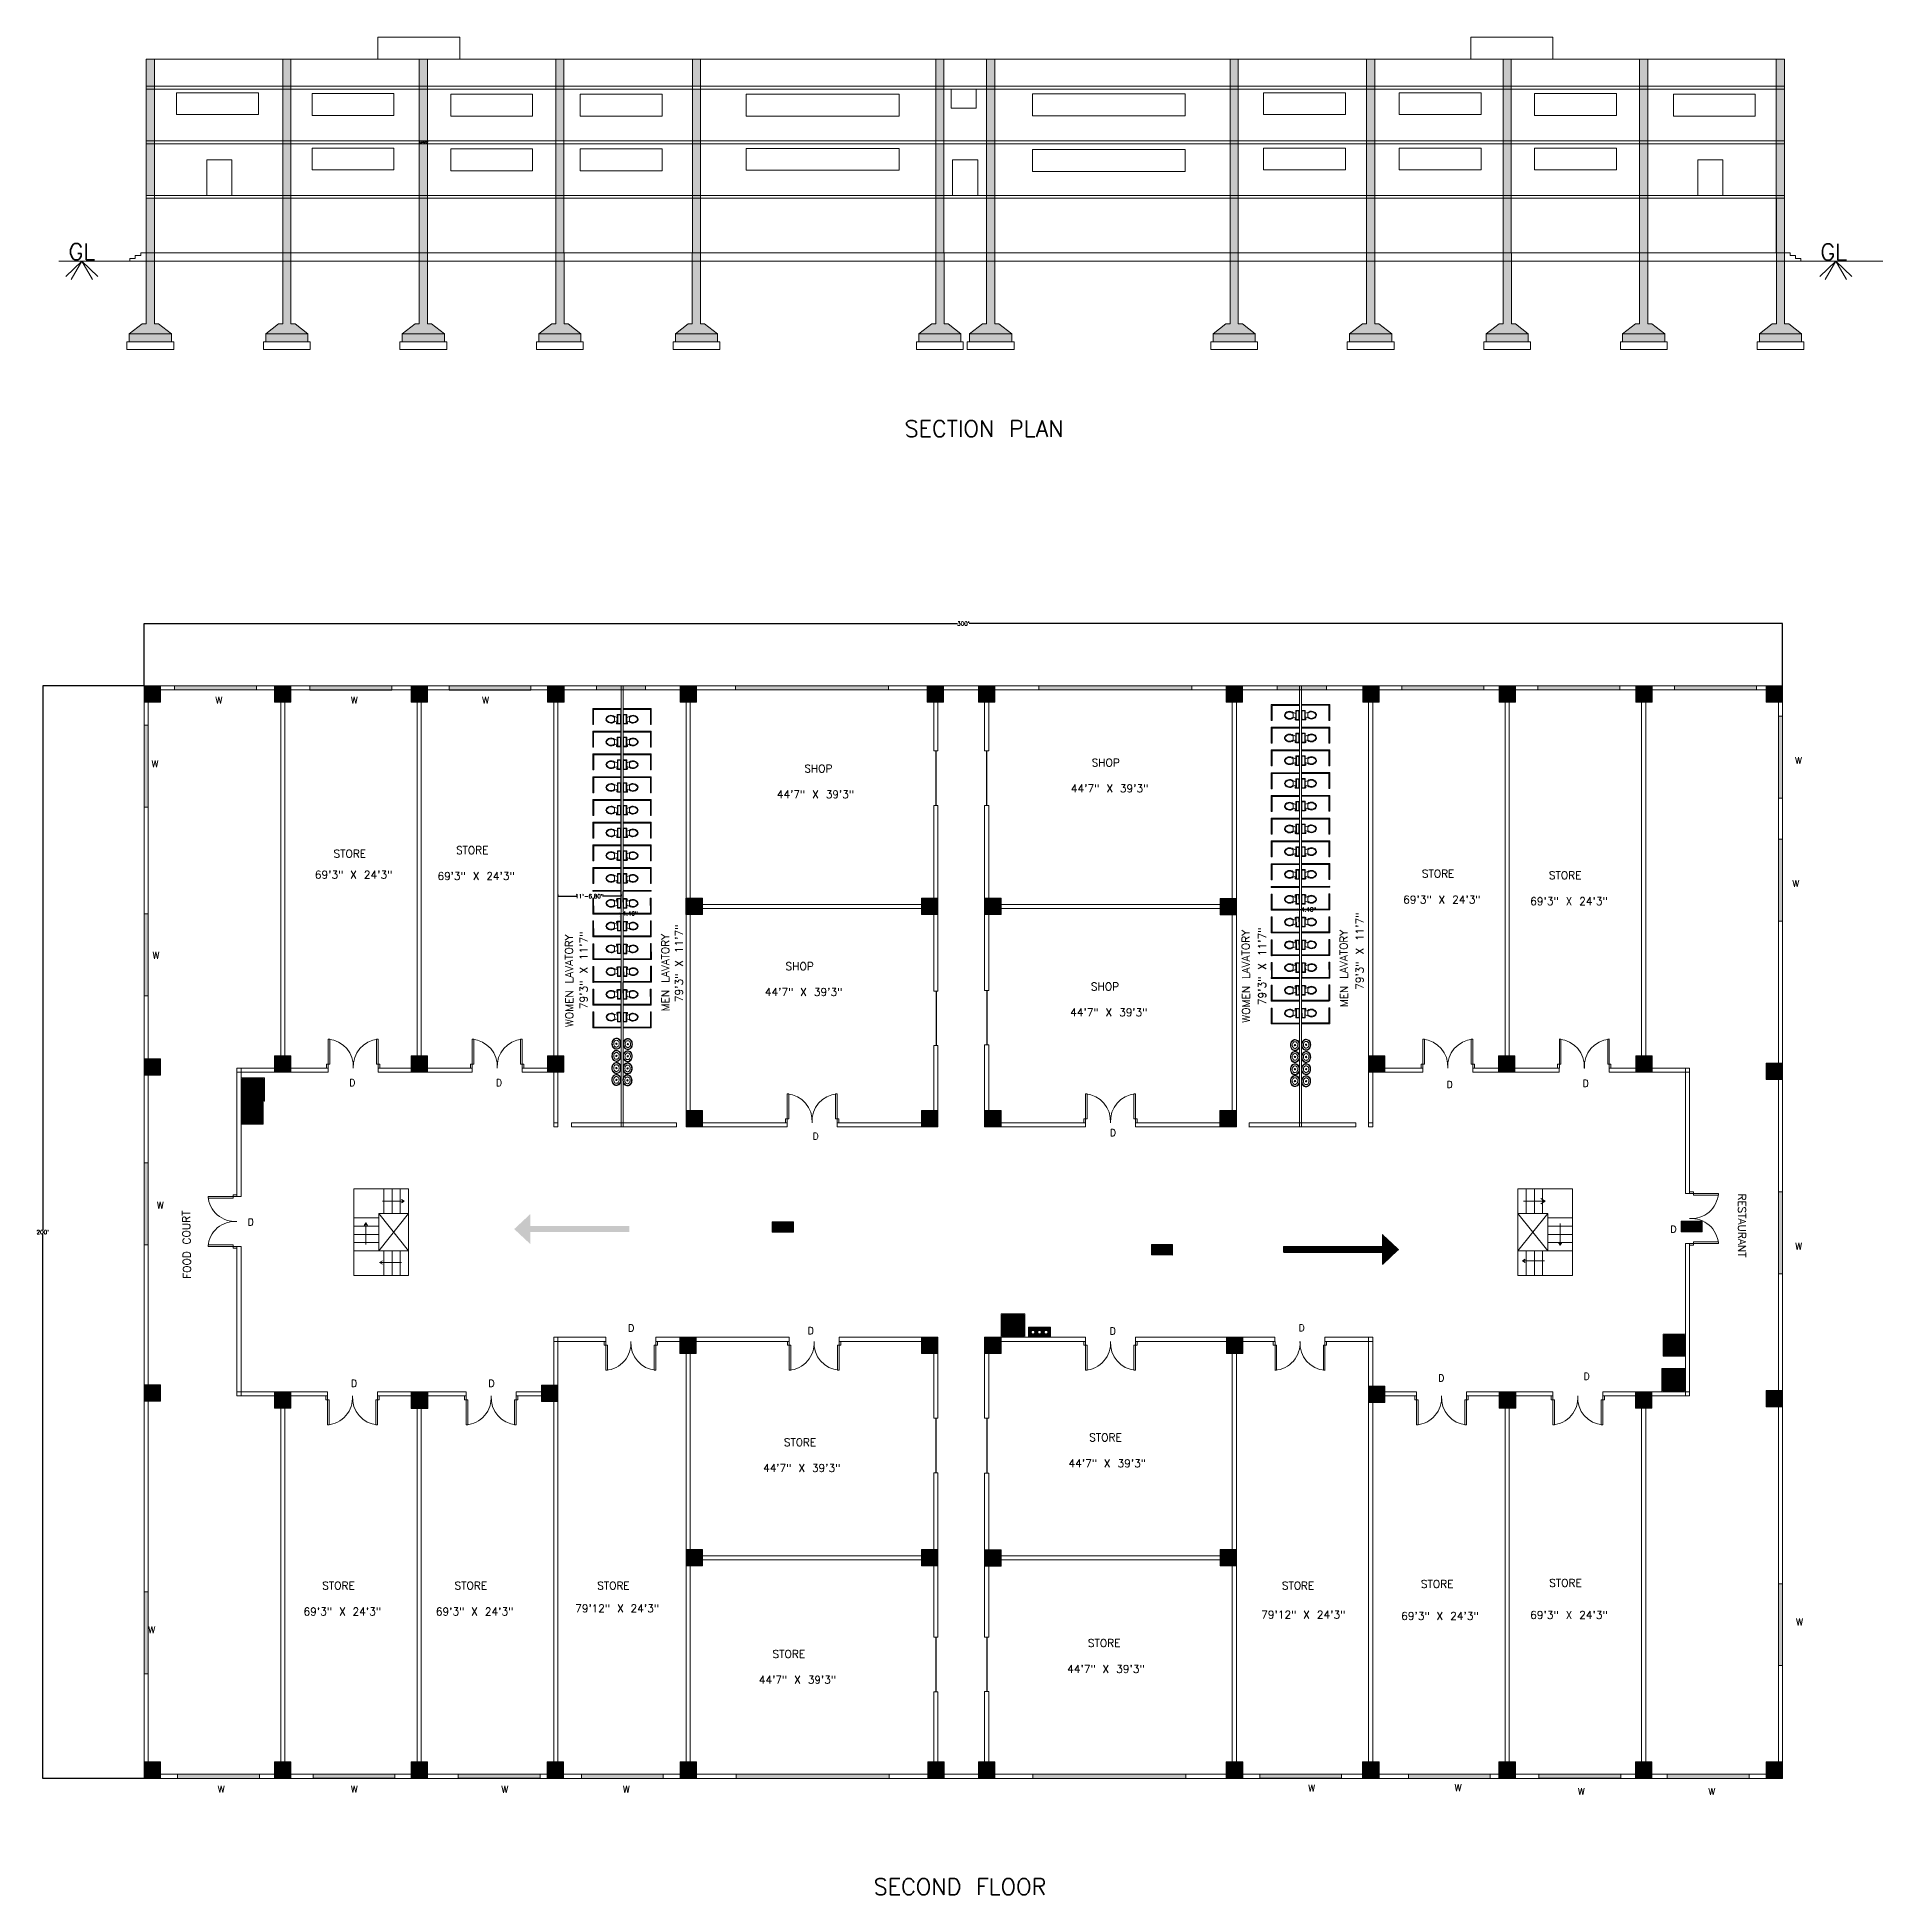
# Model space of a CAD drawing. Header units: inches. Extents: x 2447 to 25919, y 392 to 5548495.
# Drawn here: x 9063 to 13119, y 397 to 4478 of the extents above; entities that cross this region are included whole.
import ezdxf

# ---------------------------------------------------------------- set-up
doc = ezdxf.new("R2010")
doc.units = ezdxf.units.IN
doc.header["$LTSCALE"] = 0.019685
doc.header["$MEASUREMENT"] = 0
doc.layers.get('0').update_dxf_attribs({"lineweight": 18})
doc.layers.get('Defpoints').update_dxf_attribs({"color": 140, "lineweight": 18})
for name, color, linetype, lineweight in [('DOOR', 3, 'Continuous', 18), ('FIRE ESCAPE DOORS', 7, 'Continuous', 18), ('RESTROOM UTILITIES', 7, 'Continuous', 18), ('WALLS', 7, 'Continuous', 18), ('WINDOWS', 7, 'Continuous', 18)]:
    doc.layers.add(name, color=color, linetype=linetype, lineweight=lineweight)
doc.styles.get("Standard").update_dxf_attribs({"font": 'txt.shx', "height": 15})
doc.dimstyles.get("Standard").update_dxf_attribs({"dimtxt": 16.8, "dimasz": 0.007087, "dimexe": 0.007087, "dimexo": 0.002461, "dimgap": 0.003543, "dimtad": 0, "dimtih": 1, "dimtoh": 1, "dimzin": 0, "dimdsep": 46, "dimlunit": 3, "dimtxsty": 'Standard', "dimcen": 0.003543, "dimadec": 0, "dimazin": 0, "dimtfac": 1, "dimtofl": 0, "dimtmove": 0, "dimatfit": 3, "dimfxl": 0.03937, "dimtolj": 1, "dimtzin": 0, "dimarcsym": 0})
pattern_1 = [(50, (728.0514, 2132.028), (7.1726018, -0.6275213), [0.75, -8.25]), (355, (728.0514, 2132.028), (-1.3875133, 7.5219213), [0.6, -6.6]), (100.451444, (728.649, 2131.976), (5.7850885, 6.8944), [0.637402, -7.011421]), (46.1842, (728.051, 2134.028), (10.672413, -1.655193), [1.125, -12.375]), (96.63564, (728.941, 2133.89), (9.3466195, 9.741186), [0.956103, -10.517138]), (351.18416, (728.051, 2134.028), (9.346619, 9.741186), [0.9, -9.9]), (21, (729.0514, 2133.528), (5.9690705, -4.026189), [0.75, -8.25]), (326, (729.0514, 2133.528), (2.4331533, 7.2515005), [0.6, -6.6]), (71.451445, (729.549, 2133.193), (8.4022238, 3.2253115), [0.637402, -7.011421]), (37.5, (728.0514, 2132.0283), (0.12159855, 3.32893854), [0, -6.52, 0, -6.7, 0, -6.625]), (7.5, (728.0514, 2132.0283), (2.6306954, 3.9441171), [0, -3.82, 0, -6.37, 0, -2.525]), (327.5, (725.8214, 2132.0283), (5.33822436, -0.2255487), [0, -2.5, 0, -7.8, 0, -10.35]), (317.5, (724.8214, 2132.0283), (5.8318617, 1.0010498), [0, -3.25, 0, -5.18, 0, -7.35])]

msp = doc.modelspace()

# ---------------------------------------------------------------- texts
at = {"attachment_point": 1}
for s, width, gutter_width, insert, char_height in [('GL', 82.85411, 180, (9132.262, 4025.075), 36), ('GL', 60.49941, 180, (12981.679, 4024.357), 36), ('{\\C1;SECTION PLAN}', 1701.35947, 180, (10969.207, 3636.3), 36), ('W', 51.73891, 75, (9454.976, 3029.139), 15), ('W', 51.73891, 75, (9752.382, 3029.139), 15), ('W', 51.73891, 75, (10040.859, 3029.139), 15), ('W', 51.73891, 75, (9314.565, 2889.394), 15), ('W', 51.73891, 75, (12925.899, 2896.525), 15), ('W', 51.73891, 75, (12919.984, 2626.512), 15), ('W', 51.73891, 75, (9316.547, 2468.726), 15), ('D', 66.5046, 75, (9749.187, 2188.852), 15), ('D', 66.5046, 75, (10071.462, 2188.852), 15), ('D', 66.5046, 75, (12160.477, 2184.861), 15), ('D', 66.5046, 75, (12459.369, 2187.591), 15), ('D', 66.5046, 75, (10767.216, 2071.34), 15), ('D', 66.5046, 75, (11420.33, 2078.919), 15), ('W', 51.73891, 75, (9326.151, 1919.475), 15), ('D', 66.5046, 75, (9525.843, 1882.646), 15), ('D', 66.5046, 75, (12652.109, 1867.099), 15), ('W', 51.73891, 75, (12926.38, 1829.272), 15), ('D', 66.5046, 75, (10361.895, 1649.82), 15), ('D', 66.5046, 75, (10756.487, 1644.282), 15), ('D', 66.5046, 75, (11420.054, 1643.541), 15), ('D', 66.5046, 75, (11835.141, 1650.223), 15), ('D', 66.5046, 75, (9752.935, 1528.499), 15), ('D', 66.5046, 75, (10054.991, 1528.499), 15), ('D', 66.5046, 75, (12141.873, 1540.302), 15), ('D', 66.5046, 75, (12461.364, 1543.76), 15), ('W', 51.73891, 75, (9307.419, 986.843), 15), ('W', 51.73891, 75, (12928.196, 1004.264), 15), ('W', 51.73891, 75, (9460.104, 637.001), 15), ('W', 51.73891, 75, (9752.493, 637.001), 15), ('W', 51.73891, 75, (10083.227, 636.421), 15), ('W', 51.73891, 75, (10350.306, 636.421), 15), ('W', 51.73891, 75, (11856.249, 639.245), 15), ('W', 51.73891, 75, (12177.877, 640.238), 15), ('W', 51.73891, 75, (12448.729, 631.816), 15), ('W', 51.73891, 75, (12735.349, 631.816), 15)]:
    msp.add_mtext_dynamic_manual_height_columns(s, width=width, gutter_width=gutter_width, heights=[0], dxfattribs=dict(at, insert=insert, char_height=char_height))
at = {"layer": 'WALLS', "attachment_point": 1}
for s, width, gutter_width, heights, insert, char_height in [('    SHOP\\P\\P44\'7" X 39\'3"', 233.05217, 85, [0], (10688.481, 2880.002), 17), ('      SHOP\\P\\P   44\'7" X 39\'3"', 304.30646, 85, [0], (11289.534, 2892.988), 17), ('STORE', 121.86116, 85, [21.909], (9983.695, 2700.661), 17), ('STORE', 121.86116, 85, [21.909], (9714.453, 2692.921), 17), ('69\'3" X 24\'3"', 234.16481, 85, [0], (9673.539, 2646.707), 17), ('69\'3" X 24\'3"', 234.16481, 85, [0], (9942.781, 2643.669), 17), ('STORE', 121.86116, 85, [21.909], (12105.861, 2649.128), 17), ('STORE', 121.86116, 85, [21.909], (12385.082, 2645.639), 17), ('69\'3" X 24\'3"', 234.16481, 85, [0], (12064.947, 2592.136), 17), ('69\'3" X 24\'3"', 234.16481, 85, [0], (12344.169, 2588.646), 17), ('     SHOP\\P\\P  44\'7" X 39\'3"', 401.20502, 85, [0], (10632.065, 2445.785), 17), ('   SHOP\\P\\P44\'7" X 39\'3"', 358.90446, 85, [0], (11333.099, 2401.174), 17), ('      STORE\\P\\P   44\'7" X 39\'3"', 323.9372, 85, [0], (10612.907, 1400.047), 17), ('      STORE\\P\\P   44\'7" X 39\'3"', 284.29466, 85, [0], (11284.127, 1410.446), 17), ('STORE', 121.86116, 85, [21.909], (9689.742, 1085.161), 17), ('STORE', 121.86116, 85, [21.909], (9980.36, 1085.161), 17), ('STORE', 121.86116, 85, [21.909], (10293.771, 1085.161), 17), ('STORE', 121.86116, 85, [21.909], (11798.147, 1085.161), 17), ('STORE', 121.86116, 85, [21.909], (12103.827, 1088.724), 17), ('STORE', 121.86116, 85, [21.909], (12385.934, 1090.996), 17), ('69\'3" X 24\'3"', 234.16481, 85, [0], (9648.828, 1028.168), 17), ('69\'3" X 24\'3"', 234.16481, 85, [0], (9939.446, 1028.168), 17), ('79\'12" X 24\'3"', 199.07377, 85, [0], (10245.315, 1034.902), 17), ('79\'12" X 24\'3"', 199.07377, 85, [0], (11753.131, 1021.143), 17), ('69\'3" X 24\'3"', 234.16481, 85, [0], (12344.169, 1020.554), 17), ('69\'3" X 24\'3"', 234.16481, 85, [0], (12060.601, 1018.282), 17), ('   STORE\\P\\P44\'7" X 39\'3"', 275.97926, 85, [0], (11326.772, 958.745), 17), ('  STORE\\P\\P44\'7" X 39\'3"', 358.90446, 85, [0], (10648.938, 934.862), 17), ('{\\C1;SECOND FLOOR}', 997.55486, 180, [0], (10901.48, 433.209), 36)]:
    msp.add_mtext_dynamic_manual_height_columns(s, width=width, gutter_width=gutter_width, heights=heights, dxfattribs=dict(at, insert=insert, char_height=char_height))
at = {"layer": 'WALLS', "char_height": 17, "attachment_point": 1}
for s, width, insert, rotation in [('79\'3" X 11\'7"', 199.37927, (11960.965, 2385.188), 90), ('WOMEN LAVATORY', 251.58995, (10224.204, 2303.326), 90.205997), ('79\'3" X 11\'7"', 199.37927, (10255.599, 2343.156), 90), ('  MEN LAVATORY', 251.58995, (10435.537, 2307.819), 90.205997), ('79\'3" X 11\'7"', 199.37927, (10465.217, 2358.356), 90), ('WOMEN LAVATORY', 251.58995, (11711.171, 2313.121), 90.205997), ('79\'3" X 11\'7"', 199.37927, (11746.414, 2351.832), 90), ('79\'3" X 11\'7"', 199.37927, (11746.599, 2351.833), 90), ('  MEN LAVATORY', 251.58995, (11926.385, 2316.753), 90.205997), ('RESTAURANT', 319.34939, (12818.028, 1938.168), 270), ('FOOD COURT', 275.24742, (9384.23, 1750.437), 90.810684)]:
    msp.add_mtext_dynamic_manual_height_columns(s, width=width, gutter_width=85, heights=[0], dxfattribs=dict(at, insert=insert, rotation=rotation))

# ---------------------------------------------------------------- blocks, each defined once
blk = doc.blocks.new('Toilet - top')
for p, q in [((-10, -8.5), (-8, -8.5)), ((-10, -9.5), (-10, -8.5)), ((-7, -9.5), (-10, -9.5)), ((-8, -8.5), (-8, -8)), ((-7, -8), (-7, -9.5)), ((-4, -8), (-6, -14)), ((4, -14), (-4, -14)), ((4, -8), (6, -14)), ((9.5, -6), (9.5, -2))]:
    blk.add_line(p, q)
blk.add_lwpolyline([(10.5, -8), (10.5, 0), (-10.5, 0), (-10.5, -8)], close=True)
for points in [[(-9.5, -2), (-9.5, -6)], [(8.5, -1), (-8.5, -1)], [(-8.5, -7), (8.5, -7)]]:
    blk.add_lwpolyline(points)
for centre, radius, start, end in [((-8.6, -1.9), 0.884, 81.8699, 188.1301), ((-8.6, -6.1), 0.884, 171.8699, 278.1301), ((3.5, -21.6), 12.2, 141.4691, 247.9714), ((4.2, -21.8), 11.3, 136.3677, 238.9468), ((0, -27.9), 4, 245.7318, 294.2682), ((0, -29), 4, 254.8605, 285.1395), ((-3.5, -21.6), 12.2, 292.0284, 38.5307), ((-4.2, -21.8), 11.3, 301.053, 43.6321), ((8.6, -1.9), 0.884, 351.8699, 98.1301), ((8.6, -6.1), 0.884, 261.8699, 8.1301)]:
    blk.add_arc(centre, radius, start, end)
blk = doc.blocks.new('TOILET UTILITIES')
at = {"layer": 'RESTROOM UTILITIES'}
for p, q in [((-38.1, 22.7), (23.9, 22.7)), ((-38.1, 20.7), (-38.1, -27.3)), ((21.9, 20.7), (-38.1, 20.7)), ((-38.1, 20.7), (21.9, 20.7)), ((21.9, 20.7), (21.9, -12.4)), ((23.9, 22.7), (23.9, -12.4)), ((-38.1, -27.3), (21.9, -27.3)), ((-38.1, -29.3), (23.9, -29.3)), ((21.9, -12.4), (23.9, -12.4)), ((21.9, -27.4), (23.9, -27.4)), ((23.9, -27.4), (23.9, -29.3))]:
    blk.add_line(p, q, dxfattribs=at)
at = {"layer": 'RESTROOM UTILITIES', "rotation": 90}
blk.add_blockref('Toilet - top', (-38.1, -0.9), dxfattribs=at)
blk = doc.blocks.new('Sink - Oval top')
for p, q in [((-1, 0), (1, 0)), ((0, 1), (0, -1))]:
    blk.add_line(p, q)
at = {"linetype": 'Continuous'}
for points in [[(-12.2, 0.4, 0.117634), (-11.5, -3.4, 0.104469), (-8.9, -6.8, 0.090016), (-5.1, -9.1, 0.08192), (-0.3, -10, 0.08192), (4.5, -9.4, 0.090016), (8.4, -7.4, 0.104469), (11.2, -4.1, 0.117634), (12.2, -0.4, 0.117634), (11.5, 3.4, 0.104469), (8.9, 6.8, 0.090016), (5.1, 9.1, 0.08192), (0.3, 10, 0.08192), (-4.5, 9.4, 0.090016), (-8.4, 7.4, 0.104469), (-11.2, 4.1, 0.117634)], [(-11.3, 0.2, 0.118622), (-10.5, -3.3, 0.104678), (-8.1, -6.4, 0.089562), (-4.5, -8.4, 0.081185), (-0.1, -9.2, 0.081185), (4.3, -8.5, 0.089562), (7.9, -6.6, 0.104678), (10.4, -3.5, 0.118622), (11.3, -0.2, 0.118622), (10.5, 3.3, 0.104678), (8.1, 6.4, 0.089562), (4.5, 8.4, 0.081185), (0.1, 9.2, 0.081185), (-4.3, 8.5, 0.089562), (-7.9, 6.6, 0.104678), (-10.4, 3.5, 0.118622)], [(-7.4, 0.1, 0.118283), (-6.9, -2.2, 0.104607), (-5.3, -4.2, 0.089718), (-3, -5.5, 0.081436), (-0.1, -6, 0.081436), (2.8, -5.6, 0.089718), (5.2, -4.3, 0.104607), (6.9, -2.3, 0.118283), (7.4, -0.1, 0.118283), (6.9, 2.2, 0.104607), (5.3, 4.2, 0.089718), (3, 5.5, 0.081436), (0.1, 6, 0.081436), (-2.8, 5.6, 0.089718), (-5.2, 4.3, 0.104607), (-6.9, 2.3, 0.118283)]]:
    blk.add_lwpolyline(points, format="xyb", close=True, dxfattribs=at)
for radius in [1.5, 1]:
    blk.add_circle((0, 0), radius)
blk = doc.blocks.new('WINDOWS')
at = {"layer": 'WINDOWS'}
h = blk.add_hatch(color=4, dxfattribs=at)
h.dxf.hatch_style = 1
h.paths.add_polyline_path([(9, 90), (0, 90), (0, -90), (9, -90)])
blk.add_lwpolyline([(0, -90), (9, -90), (9, 90), (0, 90)], close=True, dxfattribs=at)
blk = doc.blocks.new('double doors')
at = {"layer": 'DOOR'}
for points in [[(-54.9, 8.6), (-51.3, 8.6), (-51.3, 63.6), (-54.9, 63.6)], [(54.9, 8.6), (51.3, 8.6), (51.3, 63.6), (54.9, 63.6)], [(-54.9, 8.6), (-58.6, 8.6), (-58.6, 0), (-54.9, 0)], [(54.9, 8.6), (58.6, 8.6), (58.6, 0), (54.9, 0)]]:
    blk.add_lwpolyline(points, close=True, dxfattribs=at)
for centre, start, end in [((-59.3, 4.3), 355.8288, 85.8288), ((59.3, 4.3), 94.1712, 184.1712)]:
    blk.add_arc(centre, 59.4, start, end, dxfattribs=at)
blk = doc.blocks.new('EXTINGUISHER')
at = {"true_color": 0xff0f0f}
h = blk.add_hatch(color=1, dxfattribs=at)
h.dxf.hatch_style = 1
h.paths.add_polyline_path([(21.2, 26.2), (-26.2, 26.2), (-26.2, -21.2), (21.2, -21.2)])
h.paths.add_polyline_path([(1.5, -14.5), (-9.9, -14.5), (-9.9, -8.2), (-9.9, 11.2), (-9.9, 11.5), (-9.9, 11.9), (-9.7, 12.2), (-9.7, 12.3), (-9.6, 12.5), (-9.3, 12.8), (-9, 12.9), (-8.8, 13), (-8.4, 13.2), (-8.1, 13.2), (-7.9, 13.2), (-5.9, 13.2), (-5.9, 16.6), (-6.8, 16.6), (-6.9, 16.6), (-7, 16.6), (-7.6, 16.7), (-8.1, 16.9), (-8.3, 17.2), (-8.4, 17.4), (-8.4, 17.6), (-8.4, 17.7), (-8.2, 18), (-8, 18.2), (-7.8, 18.4), (-7.2, 18.5), (-6.9, 18.5), (-5.9, 18.5), (-5.9, 19.4), (-2.8, 19.4), (-2.8, 18.5), (-1.1, 18.5), (4.2, 15.4), (4.2, 11.7), (3.1, 11.9), (3.1, 13.9), (-1.3, 16.6), (-2.8, 16.6), (-2.8, 13.2), (-0.6, 13.2), (-0.3, 13.2), (0, 13.1), (0.2, 13.1), (0.4, 13), (0.8, 12.8), (1, 12.6), (1.1, 12.5), (1.3, 12.1), (1.5, 11.7), (1.5, 11.2), (1.5, -8.2)], flags=16)
at = {"true_color": 0xe8e9e8}
h = blk.add_hatch(color=254, dxfattribs=at)
h.dxf.hatch_style = 1
h.paths.add_polyline_path([(1.5, 11.2), (1.5, 11.5), (1.4, 11.7), (1.4, 11.9), (1.4, 12), (1.3, 12.2), (1.2, 12.3), (1.1, 12.5), (1, 12.6), (0.9, 12.7), (0.7, 12.8), (0.5, 12.9), (0.4, 13), (0.2, 13.1), (0, 13.1), (-0.2, 13.2), (-0.4, 13.2), (-0.6, 13.2), (-2.8, 13.2), (-2.8, 16.6), (-1.3, 16.6), (3.1, 13.9), (3.1, 11.9), (4.2, 11.7), (4.2, 15.4), (-1.1, 18.5), (-2.8, 18.5), (-2.8, 19.4), (-5.9, 19.4), (-5.9, 18.5), (-6.9, 18.5), (-7.1, 18.5), (-7.1, 18.5), (-7.3, 18.5), (-7.6, 18.4), (-7.8, 18.3), (-8, 18.2), (-8.2, 18), (-8.3, 17.9), (-8.4, 17.8), (-8.4, 17.7), (-8.4, 17.6), (-8.4, 17.4), (-8.4, 17.4), (-8.4, 17.3), (-8.2, 17.1), (-8.2, 17), (-8.1, 17), (-8, 16.9), (-7.7, 16.8), (-7.5, 16.7), (-7.2, 16.6), (-6.9, 16.6), (-6.9, 16.6), (-6.8, 16.6), (-5.9, 16.6), (-5.9, 13.2), (-7.9, 13.2), (-8.1, 13.2), (-8.3, 13.2), (-8.5, 13.1), (-8.7, 13.1), (-8.9, 13), (-9, 12.9), (-9.2, 12.8), (-9.3, 12.7), (-9.5, 12.6), (-9.6, 12.5), (-9.7, 12.3), (-9.7, 12.2), (-9.8, 12), (-9.9, 11.9), (-9.9, 11.7), (-9.9, 11.5), (-9.9, 11.2), (-9.9, -8.2), (-9.9, -14.5), (1.5, -14.5), (1.5, -8.2)])
at = {"color": 18, "true_color": 0x000000}
for points in [[(23.4, 28.4), (-28.3, 28.4), (-28.3, -23.4), (23.4, -23.4)], [(21.2, 26.2), (-26.2, 26.2), (-26.2, -21.2), (21.2, -21.2), (21.2, 26.2)], [(-0.6, 13.2), (-2.8, 13.2), (-2.8, 16.6), (-1.3, 16.6), (3.1, 13.9), (3.1, 11.9), (4.2, 11.7), (4.2, 15.4), (-1.1, 18.5), (-2.8, 18.5), (-2.8, 19.4), (-5.9, 19.4), (-5.9, 18.5), (-6.9, 18.5), (-7.1, 18.5), (-7.1, 18.5), (-7.3, 18.5), (-7.6, 18.4), (-7.8, 18.3), (-8, 18.2), (-8.2, 18), (-8.3, 17.9), (-8.4, 17.8), (-8.4, 17.7), (-8.4, 17.6), (-8.4, 17.6), (-8.4, 17.4), (-8.4, 17.4), (-8.4, 17.3), (-8.3, 17.2), (-8.2, 17.1), (-8.2, 17), (-8.1, 17), (-8, 16.9), (-7.7, 16.8), (-7.5, 16.7), (-7.2, 16.6), (-6.9, 16.6), (-6.9, 16.6), (-6.8, 16.6), (-6.8, 16.6), (-5.9, 16.6), (-5.9, 13.2), (-7.9, 13.2), (-8.1, 13.2), (-8.3, 13.2), (-8.5, 13.1), (-8.7, 13.1), (-8.9, 13), (-9, 12.9), (-9.2, 12.8), (-9.3, 12.7), (-9.5, 12.6), (-9.6, 12.5), (-9.7, 12.3), (-9.7, 12.2), (-9.8, 12), (-9.9, 11.9), (-9.9, 11.7), (-9.9, 11.5), (-9.9, 11.2), (-9.9, -8.2), (-9.9, -14.5), (1.5, -14.5), (1.5, -8.2), (1.5, 11.2), (1.5, 11.5), (1.4, 11.7), (1.4, 11.9), (1.4, 12), (1.3, 12.2), (1.2, 12.3), (1.1, 12.5), (1, 12.6), (0.9, 12.7), (0.7, 12.8), (0.5, 12.9), (0.4, 13), (0.2, 13.1), (0, 13.1), (-0.2, 13.2), (-0.4, 13.2), (-0.6, 13.2)]]:
    blk.add_lwpolyline(points, close=True, dxfattribs=at)
blk = doc.blocks.new('Fire Hydrant')
at = {"true_color": 0xff0f0f}
h = blk.add_hatch(color=1, dxfattribs=at)
h.dxf.hatch_style = 1
h.paths.add_polyline_path([(22.4, 22.4), (-22.4, 22.4), (-22.4, -22.4), (22.4, -22.4)])
h.paths.add_polyline_path([(0.7, -7.3), (0.5, -7.3), (0.4, -7.4), (0.2, -7.5), (0.1, -7.5), (0.1, 18.6), (0.3, 18.5), (0.4, 18.5), (0.5, 18.4), (0.7, 18.3), (0.8, 18.2), (0.9, 18), (0.9, 17.7), (0.9, 6.7), (6.9, 6.7), (7, 7), (7, 7.3), (7.1, 7.6), (7.2, 7.9), (7.3, 8.2), (7.4, 8.5), (7.5, 8.7), (7.6, 9), (7.8, 9.2), (7.9, 9.5), (8.1, 9.7), (8.3, 9.9), (8.4, 10.2), (8.6, 10.4), (8.8, 10.6), (9, 10.8), (9.3, 11), (9.5, 11.2), (9.7, 11.3), (10, 11.5), (10.2, 11.6), (10.5, 11.8), (10.7, 11.9), (11, 12), (11.3, 12.1), (11.6, 12.2), (11.9, 12.3), (12.1, 12.3), (12.5, 12.4), (12.7, 12.4), (13.1, 12.4), (13.4, 12.4), (13.7, 12.4), (14, 12.4), (14.4, 12.3), (14.7, 12.3), (15, 12.2), (15.3, 12.1), (15.6, 12), (15.9, 11.9), (16.2, 11.8), (16.4, 11.6), (16.7, 11.5), (17, 11.3), (17.2, 11.1), (17.5, 10.9), (17.7, 10.7), (17.9, 10.5), (18.2, 10.3), (18.4, 10.1), (18.6, 9.8), (18.7, 9.6), (18.9, 9.3), (19.1, 9), (19.2, 8.8), (19.3, 8.5), (19.5, 8.2), (19.6, 7.9), (19.6, 7.6), (19.7, 7.3), (19.8, 6.9), (19.8, 6.6), (19.9, 6.3), (19.9, 5.9), (19.9, 5.6), (19.8, 5.3), (19.8, 5), (19.7, 4.6), (19.6, 4.3), (19.6, 4), (19.5, 3.7), (19.3, 3.4), (19.2, 3.1), (19.1, 2.8), (18.9, 2.6), (18.7, 2.3), (18.6, 2), (18.4, 1.8), (18.2, 1.6), (17.9, 1.3), (17.7, 1.1), (17.5, 0.9), (17.2, 0.7), (17, 0.5), (16.7, 0.4), (16.4, 0.2), (16.2, 0.1), (15.9, 0), (15.6, -0.2), (15.3, -0.3), (15, -0.4), (14.7, -0.4), (14.4, -0.5), (14, -0.5), (13.7, -0.5), (13.4, -0.6), (13.1, -0.5), (12.8, -0.5), (12.5, -0.5), (12.2, -0.5), (11.9, -0.4), (11.6, -0.3), (11.3, -0.2), (11.1, -0.1), (10.8, 0), (10.5, 0.1), (10.3, 0.2), (10, 0.4), (9.8, 0.5), (9.5, 0.7), (9.3, 0.8), (9.1, 1), (8.9, 1.2), (8.7, 1.4), (8.5, 1.6), (8.3, 1.8), (8.1, 2.1), (8, 2.3), (7.8, 2.5), (7.7, 2.8), (7.5, 3), (7.4, 3.3), (7.3, 3.6), (7.2, 3.8), (7.1, 4.1), (7, 4.4), (7, 4.7), (6.9, 5), (0.9, 5), (0.9, -6.7), (0.9, -6.9), (0.8, -7.1)], flags=16)
h.paths.add_polyline_path([(-1.5, -6.6), (-1.7, -6.7), (-1.8, -6.8), (-2, -6.9), (-2.7, -6.9), (-2.9, -6.8), (-3, -6.7), (-3.1, -6.6), (-3.2, -6.5), (-3.3, -6.4), (-3.3, -6.2), (-3.3, -6.1), (-3.3, 17.1), (-3.3, 17.3), (-3.3, 17.4), (-3.2, 17.6), (-3.1, 17.7), (-3, 17.8), (-2.7, 17.9), (-2, 17.9), (-1.8, 17.8), (-1.7, 17.8), (-1.5, 17.7), (-1.4, 17.5), (-1.3, 17.3), (-1.3, 17.1), (-1.3, -6.1), (-1.3, -6.3), (-1.4, -6.5)], flags=16)
h.paths.add_polyline_path([(-4.8, -6.6), (-4.9, -6.7), (-5, -6.8), (-5.3, -6.9), (-5.9, -6.9), (-6.1, -6.8), (-6.3, -6.7), (-6.4, -6.6), (-6.5, -6.4), (-6.6, -6.2), (-6.6, -6.1), (-6.6, 17.1), (-6.6, 17.4), (-6.5, 17.6), (-6.4, 17.7), (-6.3, 17.8), (-6.1, 17.8), (-5.9, 17.9), (-5.3, 17.9), (-5, 17.8), (-4.8, 17.7), (-4.7, 17.6), (-4.6, 17.4), (-4.6, 17.1), (-4.6, -6.1), (-4.6, -6.3), (-4.7, -6.5)], flags=16)
h.paths.add_polyline_path([(11.8, 0.7), (11.4, 0.8), (11, 1), (10.7, 1.2), (10.3, 1.4), (9.9, 1.7), (9.6, 2), (9.3, 2.3), (9, 2.6), (8.8, 2.9), (8.6, 3.3), (8.4, 3.7), (8.2, 4.1), (8.1, 4.5), (8, 5), (12.7, 5), (12.7, 0.5), (12.3, 0.6)], flags=0)
h.paths.add_polyline_path([(14.1, 0.5), (14.1, 5), (18.7, 5), (18.6, 4.5), (18.5, 4.1), (18.3, 3.7), (18.2, 3.3), (17.9, 3), (17.7, 2.6), (17.4, 2.3), (17.1, 2), (16.8, 1.7), (16.5, 1.5), (16.1, 1.2), (15.8, 1), (15.4, 0.9), (15, 0.7), (14.5, 0.6)], flags=0)
h.paths.add_polyline_path([(-7.9, -6.5), (-8, -6.6), (-8.1, -6.7), (-8.3, -6.8), (-8.5, -6.9), (-9.2, -6.9), (-9.4, -6.8), (-9.5, -6.7), (-9.6, -6.6), (-9.7, -6.5), (-9.8, -6.4), (-9.8, -6.2), (-9.8, -6.1), (-9.8, 17.1), (-9.8, 17.3), (-9.8, 17.4), (-9.7, 17.6), (-9.6, 17.7), (-9.5, 17.8), (-9.2, 17.9), (-8.5, 17.9), (-8.3, 17.8), (-8.1, 17.8), (-8, 17.7), (-7.9, 17.5), (-7.8, 17.3), (-7.8, 17.1), (-7.8, -6.1), (-7.8, -6.3)], flags=16)
h.paths.add_polyline_path([(-11.2, -6.5), (-11.3, -6.6), (-11.4, -6.7), (-11.5, -6.8), (-11.8, -6.9), (-12.4, -6.9), (-12.6, -6.8), (-12.8, -6.7), (-12.9, -6.6), (-13, -6.4), (-13.1, -6.2), (-13.1, -6.1), (-13.1, 17.1), (-13.1, 17.4), (-13, 17.6), (-12.9, 17.7), (-12.8, 17.8), (-12.6, 17.8), (-12.4, 17.9), (-11.8, 17.9), (-11.5, 17.8), (-11.3, 17.7), (-11.2, 17.6), (-11.1, 17.4), (-11.1, 17.1), (-11.1, -6.1), (-11.1, -6.3)], flags=16)
h.paths.add_polyline_path([(-14.3, -13), (-14.4, -13.9), (-14.6, -14.8), (-14.7, -15.8), (-14.8, -16.8), (-14.9, -17.7), (-15.1, -18.4), (-15.1, -18.7), (-15.2, -18.9), (-15.3, -19), (-15.4, -19.1), (-15.5, -19), (-15.6, -18.9), (-15.7, -18.7), (-15.8, -18.4), (-15.9, -17.7), (-16.1, -16.8), (-16.3, -15.8), (-16.4, -14.8), (-16.6, -13.9), (-16.8, -13)], flags=16)
h.paths.add_polyline_path([(-14.3, -12.4), (-16.8, -12.4), (-16.8, -11.6), (-14.3, -11.6)], flags=16)
h.paths.add_polyline_path([(-14.3, -11.1), (-16.7, -11.1), (-16.7, 17.1), (-16.6, 17.4), (-16.5, 17.5), (-16.5, 17.7), (-16.3, 17.8), (-16.2, 17.8), (-16, 17.9), (-15.9, 17.9), (-15.1, 17.9), (-14.9, 17.9), (-14.8, 17.8), (-14.6, 17.8), (-14.4, 17.6), (-14.3, 17.4), (-14.3, 17.1)], flags=16)
h.paths.add_polyline_path([(8, 6.7), (8, 7.2), (8.2, 7.6), (8.3, 8), (8.5, 8.4), (8.7, 8.8), (9, 9.2), (9.3, 9.5), (9.6, 9.8), (9.9, 10.1), (10.2, 10.4), (10.6, 10.6), (11, 10.8), (11.4, 11), (11.8, 11.2), (12.3, 11.3), (12.7, 11.3), (12.7, 6.7)], flags=0)
h.paths.add_polyline_path([(14.1, 6.7), (14.1, 11.3), (14.6, 11.3), (15, 11.1), (15.4, 11), (15.8, 10.8), (16.2, 10.6), (16.5, 10.4), (16.9, 10.1), (17.2, 9.8), (17.5, 9.5), (17.8, 9.2), (18, 8.8), (18.2, 8.4), (18.4, 8), (18.6, 7.6), (18.7, 7.2), (18.7, 6.7)], flags=0)
h.paths.add_polyline_path([(-18.3, -7.4), (-18.5, -7.3), (-18.6, -7.3), (-18.7, -7.1), (-18.8, -6.9), (-18.8, -6.7), (-18.8, 17.7), (-18.8, 18), (-18.7, 18.2), (-18.6, 18.3), (-18.5, 18.4), (-18.3, 18.5), (-18.2, 18.5), (-18, 18.6), (-18, -7.5), (-18.2, -7.5)], flags=16)
at = {"true_color": 0xe8e9e8}
h = blk.add_hatch(color=254, dxfattribs=at)
h.dxf.hatch_style = 1
h.paths.add_polyline_path([(-18, 18.6), (-18, 18.6), (-18.2, 18.5), (-18.3, 18.5), (-18.5, 18.4), (-18.6, 18.3), (-18.7, 18.2), (-18.7, 18), (-18.8, 17.9), (-18.8, 17.7), (-18.8, -6.7), (-18.8, -6.8), (-18.7, -7), (-18.7, -7.1), (-18.6, -7.3), (-18.5, -7.3), (-18.3, -7.4), (-18.2, -7.5), (-18, -7.5), (-18, -7.5)])
h.paths.add_polyline_path([(-14.3, 17.1), (-14.3, 17.2), (-14.3, 17.4), (-14.4, 17.5), (-14.5, 17.7), (-14.6, 17.8), (-14.8, 17.8), (-14.9, 17.9), (-15.1, 17.9), (-15.9, 17.9), (-16, 17.9), (-16.2, 17.8), (-16.3, 17.8), (-16.5, 17.7), (-16.5, 17.5), (-16.6, 17.4), (-16.7, 17.2), (-16.7, 17.1), (-16.7, -11.1), (-14.3, -11.1)])
h.paths.add_polyline_path([(-14.3, -11.6), (-16.8, -11.6), (-16.8, -12.4), (-14.3, -12.4)])
h.paths.add_polyline_path([(-14.4, -13.9), (-14.3, -13), (-16.8, -13), (-16.6, -13.9), (-16.4, -14.8), (-16.3, -15.8), (-16.1, -16.8), (-15.9, -17.7), (-15.8, -18.4), (-15.7, -18.7), (-15.6, -18.9), (-15.5, -19), (-15.5, -19), (-15.4, -19), (-15.4, -19.1), (-15.4, -19), (-15.3, -19), (-15.3, -19), (-15.2, -18.9), (-15.1, -18.7), (-15.1, -18.4), (-14.9, -17.7), (-14.8, -16.8), (-14.7, -15.8), (-14.6, -14.8)])
h.paths.add_polyline_path([(-11.1, 17.3), (-11.1, 17.4), (-11.3, 17.7), (-11.4, 17.8), (-11.5, 17.8), (-11.7, 17.9), (-11.8, 17.9), (-12.3, 17.9), (-12.5, 17.9), (-12.6, 17.8), (-12.8, 17.8), (-12.9, 17.7), (-13, 17.6), (-13, 17.4), (-13.1, 17.3), (-13.1, 17.1), (-13.1, -6.1), (-13.1, -6.2), (-13, -6.4), (-13, -6.5), (-12.9, -6.6), (-12.8, -6.7), (-12.6, -6.8), (-12.5, -6.8), (-12.3, -6.9), (-11.8, -6.9), (-11.7, -6.8), (-11.5, -6.8), (-11.3, -6.6), (-11.1, -6.4), (-11.1, -6.2), (-11.1, -6.1)])
h.paths.add_polyline_path([(-7.8, 17.1), (-7.8, 17.3), (-7.9, 17.4), (-7.9, 17.6), (-8, 17.7), (-8.1, 17.8), (-8.3, 17.8), (-8.4, 17.9), (-8.6, 17.9), (-9.1, 17.9), (-9.2, 17.9), (-9.4, 17.8), (-9.5, 17.8), (-9.6, 17.7), (-9.7, 17.6), (-9.8, 17.4), (-9.8, 17.3), (-9.8, 17.1), (-9.8, -6.1), (-9.8, -6.2), (-9.8, -6.4), (-9.7, -6.5), (-9.6, -6.6), (-9.5, -6.7), (-9.4, -6.8), (-9.2, -6.8), (-9.1, -6.9), (-8.6, -6.9), (-8.4, -6.8), (-8.3, -6.8), (-8.1, -6.7), (-8, -6.6), (-7.9, -6.5), (-7.9, -6.4), (-7.8, -6.2), (-7.8, -6.1)])
h.paths.add_polyline_path([(-4.6, 17.1), (-4.6, 17.3), (-4.6, 17.4), (-4.7, 17.6), (-4.8, 17.7), (-4.9, 17.8), (-5, 17.8), (-5.2, 17.9), (-5.3, 17.9), (-5.9, 17.9), (-6, 17.9), (-6.1, 17.8), (-6.3, 17.8), (-6.4, 17.7), (-6.5, 17.6), (-6.5, 17.4), (-6.6, 17.3), (-6.6, 17.1), (-6.6, -6.1), (-6.6, -6.2), (-6.5, -6.4), (-6.5, -6.5), (-6.4, -6.6), (-6.3, -6.7), (-6.1, -6.8), (-6, -6.8), (-5.9, -6.9), (-5.3, -6.9), (-5.2, -6.8), (-5, -6.8), (-4.9, -6.7), (-4.8, -6.6), (-4.7, -6.5), (-4.6, -6.4), (-4.6, -6.2), (-4.6, -6.1)])
h.paths.add_polyline_path([(-1.3, 17.1), (-1.3, 17.3), (-1.4, 17.4), (-1.4, 17.6), (-1.5, 17.7), (-1.7, 17.8), (-1.8, 17.8), (-1.9, 17.9), (-2.1, 17.9), (-2.6, 17.9), (-2.7, 17.9), (-2.9, 17.8), (-3, 17.8), (-3.1, 17.7), (-3.2, 17.6), (-3.3, 17.4), (-3.3, 17.3), (-3.3, 17.1), (-3.3, -6.1), (-3.3, -6.2), (-3.3, -6.4), (-3.2, -6.5), (-3.1, -6.6), (-3, -6.7), (-2.9, -6.8), (-2.7, -6.8), (-2.6, -6.9), (-2.1, -6.9), (-1.9, -6.8), (-1.8, -6.8), (-1.7, -6.7), (-1.5, -6.6), (-1.4, -6.5), (-1.4, -6.4), (-1.3, -6.2), (-1.3, -6.1)])
h.paths.add_polyline_path([(19.9, 5.9), (19.9, 6.3), (19.8, 6.6), (19.8, 6.9), (19.7, 7.3), (19.6, 7.6), (19.6, 7.9), (19.5, 8.2), (19.3, 8.5), (19.2, 8.8), (19.1, 9), (18.9, 9.3), (18.7, 9.6), (18.6, 9.8), (18.4, 10.1), (18.2, 10.3), (17.9, 10.5), (17.7, 10.7), (17.5, 10.9), (17.2, 11.1), (17, 11.3), (16.7, 11.5), (16.4, 11.6), (16.2, 11.8), (15.9, 11.9), (15.6, 12), (15.3, 12.1), (15, 12.2), (14.7, 12.3), (14.4, 12.3), (14, 12.4), (13.7, 12.4), (13.4, 12.4), (13.1, 12.4), (12.7, 12.4), (12.5, 12.4), (12.1, 12.3), (11.9, 12.3), (11.6, 12.2), (11.3, 12.1), (11, 12), (10.7, 11.9), (10.5, 11.8), (10.2, 11.6), (10, 11.5), (9.7, 11.3), (9.5, 11.2), (9.3, 11), (9, 10.8), (8.8, 10.6), (8.6, 10.4), (8.4, 10.2), (8.3, 9.9), (8.1, 9.7), (7.9, 9.5), (7.8, 9.2), (7.6, 9), (7.5, 8.7), (7.4, 8.5), (7.3, 8.2), (7.2, 7.9), (7.1, 7.6), (7, 7.3), (7, 7), (6.9, 6.7), (0.9, 6.7), (0.9, 17.7), (0.9, 17.9), (0.8, 18), (0.8, 18.2), (0.7, 18.3), (0.5, 18.4), (0.4, 18.5), (0.3, 18.5), (0.1, 18.6), (0.1, 18.6), (0.1, -7.5), (0.1, -7.5), (0.3, -7.5), (0.4, -7.4), (0.5, -7.3), (0.7, -7.3), (0.8, -7.1), (0.8, -7), (0.9, -6.8), (0.9, -6.7), (0.9, 5), (6.9, 5), (7, 4.7), (7, 4.4), (7.1, 4.1), (7.2, 3.8), (7.3, 3.6), (7.4, 3.3), (7.5, 3), (7.7, 2.8), (7.8, 2.5), (8, 2.3), (8.1, 2.1), (8.3, 1.8), (8.5, 1.6), (8.7, 1.4), (8.9, 1.2), (9.1, 1), (9.3, 0.8), (9.5, 0.7), (9.8, 0.5), (10, 0.4), (10.3, 0.2), (10.5, 0.1), (10.8, 0), (11.1, -0.1), (11.3, -0.2), (11.6, -0.3), (11.9, -0.4), (12.2, -0.5), (12.5, -0.5), (12.8, -0.5), (13.1, -0.5), (13.4, -0.6), (13.7, -0.5), (14, -0.5), (14.4, -0.5), (14.7, -0.4), (15, -0.4), (15.3, -0.3), (15.6, -0.2), (15.9, 0), (16.2, 0.1), (16.4, 0.2), (16.7, 0.4), (17, 0.5), (17.2, 0.7), (17.5, 0.9), (17.7, 1.1), (17.9, 1.3), (18.2, 1.6), (18.4, 1.8), (18.6, 2), (18.7, 2.3), (18.9, 2.6), (19.1, 2.8), (19.2, 3.1), (19.3, 3.4), (19.5, 3.7), (19.6, 4), (19.6, 4.3), (19.7, 4.6), (19.8, 5), (19.8, 5.3), (19.9, 5.6)])
h.paths.add_polyline_path([(8, 5), (12.7, 5), (12.7, 0.5), (12.3, 0.6), (11.8, 0.7), (11.4, 0.8), (11, 1), (10.7, 1.2), (10.3, 1.4), (9.9, 1.7), (9.6, 2), (9.3, 2.3), (9, 2.6), (8.8, 2.9), (8.6, 3.3), (8.4, 3.7), (8.2, 4.1), (8.1, 4.5)], flags=16)
h.paths.add_polyline_path([(8, 6.7), (8, 7.2), (8.2, 7.6), (8.3, 8), (8.5, 8.4), (8.7, 8.8), (9, 9.2), (9.3, 9.5), (9.6, 9.8), (9.9, 10.1), (10.2, 10.4), (10.6, 10.6), (11, 10.8), (11.4, 11), (11.8, 11.2), (12.3, 11.3), (12.7, 11.3), (12.7, 6.7)], flags=16)
h.paths.add_polyline_path([(14.1, 5), (18.7, 5), (18.6, 4.5), (18.5, 4.1), (18.3, 3.7), (18.2, 3.3), (17.9, 3), (17.7, 2.6), (17.4, 2.3), (17.1, 2), (16.8, 1.7), (16.5, 1.5), (16.1, 1.2), (15.8, 1), (15.4, 0.9), (15, 0.7), (14.5, 0.6), (14.1, 0.5)], flags=16)
h.paths.add_polyline_path([(14.1, 6.7), (14.1, 11.3), (14.6, 11.3), (15, 11.1), (15.4, 11), (15.8, 10.8), (16.2, 10.6), (16.5, 10.4), (16.9, 10.1), (17.2, 9.8), (17.5, 9.5), (17.8, 9.2), (18, 8.8), (18.2, 8.4), (18.4, 8), (18.6, 7.6), (18.7, 7.2), (18.7, 6.7)], flags=16)
at = {"true_color": 0xff0f0f}
h = blk.add_hatch(color=1, dxfattribs=at)
h.dxf.hatch_style = 1
h.paths.add_polyline_path([(12.7, 5), (8, 5), (8.1, 4.5), (8.2, 4.1), (8.4, 3.7), (8.6, 3.3), (8.8, 2.9), (9, 2.6), (9.3, 2.3), (9.6, 2), (9.9, 1.7), (10.3, 1.4), (10.7, 1.2), (11, 1), (11.4, 0.8), (11.8, 0.7), (12.3, 0.6), (12.7, 0.5)])
h.paths.add_polyline_path([(12.7, 11.3), (12.3, 11.3), (11.8, 11.2), (11.4, 11), (11, 10.8), (10.6, 10.6), (10.2, 10.4), (9.9, 10.1), (9.6, 9.8), (9.3, 9.5), (9, 9.2), (8.7, 8.8), (8.5, 8.4), (8.3, 8), (8.2, 7.6), (8, 7.2), (8, 6.7), (12.7, 6.7)])
h.paths.add_polyline_path([(18, 8.8), (17.8, 9.2), (17.5, 9.5), (17.2, 9.8), (16.9, 10.1), (16.5, 10.4), (16.2, 10.6), (15.8, 10.8), (15.4, 11), (15, 11.1), (14.6, 11.3), (14.1, 11.3), (14.1, 6.7), (18.7, 6.7), (18.7, 7.2), (18.6, 7.6), (18.4, 8), (18.2, 8.4)])
h.paths.add_polyline_path([(18.2, 3.3), (18.3, 3.7), (18.5, 4.1), (18.6, 4.5), (18.7, 5), (14.1, 5), (14.1, 0.5), (14.5, 0.6), (15, 0.7), (15.4, 0.9), (15.8, 1), (16.1, 1.2), (16.5, 1.5), (16.8, 1.7), (17.1, 2), (17.4, 2.3), (17.7, 2.6), (17.9, 3)])
at = {"color": 18, "true_color": 0x000000}
for points in [[(-24.4, 24.3), (24.4, 24.3), (24.4, -24.4), (-24.4, -24.4)], [(-22.4, 22.4), (22.4, 22.4), (22.4, -22.4), (-22.4, -22.4), (-22.4, 22.4)], [(-18, 18.6), (-18, 18.6), (-18, -7.5), (-18, -7.5), (-18.2, -7.5), (-18.3, -7.4), (-18.5, -7.3), (-18.6, -7.3), (-18.7, -7.1), (-18.7, -7), (-18.8, -6.8), (-18.8, -6.7), (-18.8, 17.7), (-18.8, 17.9), (-18.7, 18), (-18.7, 18.2), (-18.6, 18.3), (-18.5, 18.4), (-18.3, 18.5), (-18.2, 18.5), (-18, 18.6)], [(-15.9, 17.9), (-15.1, 17.9), (-14.9, 17.9), (-14.8, 17.8), (-14.6, 17.8), (-14.5, 17.7), (-14.4, 17.5), (-14.3, 17.4), (-14.3, 17.2), (-14.3, 17.1), (-14.3, -11.1), (-16.7, -11.1), (-16.7, 17.1), (-16.7, 17.2), (-16.6, 17.4), (-16.5, 17.5), (-16.5, 17.7), (-16.3, 17.8), (-16.2, 17.8), (-16, 17.9), (-15.9, 17.9)], [(-12.3, 17.9), (-11.8, 17.9), (-11.7, 17.9), (-11.5, 17.8), (-11.4, 17.8), (-11.3, 17.7), (-11.2, 17.6), (-11.1, 17.4), (-11.1, 17.3), (-11.1, 17.1), (-11.1, -6.1), (-11.1, -6.2), (-11.1, -6.4), (-11.2, -6.5), (-11.3, -6.6), (-11.4, -6.7), (-11.5, -6.8), (-11.7, -6.8), (-11.8, -6.9), (-12.3, -6.9), (-12.5, -6.8), (-12.6, -6.8), (-12.8, -6.7), (-12.9, -6.6), (-13, -6.5), (-13, -6.4), (-13.1, -6.2), (-13.1, -6.1), (-13.1, 17.1), (-13.1, 17.3), (-13, 17.4), (-13, 17.6), (-12.9, 17.7), (-12.8, 17.8), (-12.6, 17.8), (-12.5, 17.9), (-12.3, 17.9)], [(-9.1, 17.9), (-8.6, 17.9), (-8.4, 17.9), (-8.3, 17.8), (-8.1, 17.8), (-8, 17.7), (-7.9, 17.6), (-7.9, 17.4), (-7.8, 17.3), (-7.8, 17.1), (-7.8, -6.1), (-7.8, -6.2), (-7.9, -6.4), (-7.9, -6.5), (-8, -6.6), (-8.1, -6.7), (-8.3, -6.8), (-8.4, -6.8), (-8.6, -6.9), (-9.1, -6.9), (-9.2, -6.8), (-9.4, -6.8), (-9.5, -6.7), (-9.6, -6.6), (-9.7, -6.5), (-9.8, -6.4), (-9.8, -6.2), (-9.8, -6.1), (-9.8, 17.1), (-9.8, 17.3), (-9.8, 17.4), (-9.7, 17.6), (-9.6, 17.7), (-9.5, 17.8), (-9.4, 17.8), (-9.2, 17.9), (-9.1, 17.9)], [(-5.9, 17.9), (-5.3, 17.9), (-5.2, 17.9), (-5, 17.8), (-4.9, 17.8), (-4.8, 17.7), (-4.7, 17.6), (-4.6, 17.4), (-4.6, 17.3), (-4.6, 17.1), (-4.6, -6.1), (-4.6, -6.2), (-4.6, -6.4), (-4.7, -6.5), (-4.8, -6.6), (-4.9, -6.7), (-5, -6.8), (-5.2, -6.8), (-5.3, -6.9), (-5.9, -6.9), (-6, -6.8), (-6.1, -6.8), (-6.3, -6.7), (-6.4, -6.6), (-6.5, -6.5), (-6.5, -6.4), (-6.6, -6.2), (-6.6, -6.1), (-6.6, 17.1), (-6.6, 17.3), (-6.5, 17.4), (-6.5, 17.6), (-6.4, 17.7), (-6.3, 17.8), (-6.1, 17.8), (-6, 17.9), (-5.9, 17.9)], [(-2.6, 17.9), (-2.1, 17.9), (-1.9, 17.9), (-1.8, 17.8), (-1.7, 17.8), (-1.5, 17.7), (-1.4, 17.6), (-1.4, 17.4), (-1.3, 17.3), (-1.3, 17.1), (-1.3, -6.1), (-1.3, -6.2), (-1.4, -6.4), (-1.4, -6.5), (-1.5, -6.6), (-1.7, -6.7), (-1.8, -6.8), (-1.9, -6.8), (-2.1, -6.9), (-2.6, -6.9), (-2.7, -6.8), (-2.9, -6.8), (-3, -6.7), (-3.1, -6.6), (-3.2, -6.5), (-3.3, -6.4), (-3.3, -6.2), (-3.3, -6.1), (-3.3, 17.1), (-3.3, 17.3), (-3.3, 17.4), (-3.2, 17.6), (-3.1, 17.7), (-3, 17.8), (-2.9, 17.8), (-2.7, 17.9), (-2.6, 17.9)], [(0.1, 18.6), (0.1, 18.6), (0.1, -7.5), (0.1, -7.5), (0.3, -7.5), (0.4, -7.4), (0.5, -7.3), (0.7, -7.3), (0.8, -7.1), (0.8, -7), (0.9, -6.8), (0.9, -6.7), (0.9, 5), (6.9, 5), (7, 4.7), (7, 4.4), (7.1, 4.1), (7.2, 3.8), (7.3, 3.6), (7.4, 3.3), (7.5, 3), (7.7, 2.8), (7.8, 2.5), (8, 2.3), (8.1, 2.1), (8.3, 1.8), (8.5, 1.6), (8.7, 1.4), (8.9, 1.2), (9.1, 1), (9.3, 0.8), (9.5, 0.7), (9.8, 0.5), (10, 0.4), (10.3, 0.2), (10.5, 0.1), (10.8, 0), (11.1, -0.1), (11.3, -0.2), (11.6, -0.3), (11.9, -0.4), (12.2, -0.5), (12.5, -0.5), (12.8, -0.5), (13.1, -0.5), (13.4, -0.6), (13.7, -0.5), (14, -0.5), (14.4, -0.5), (14.7, -0.4), (15, -0.4), (15.3, -0.3), (15.6, -0.2), (15.9, 0), (16.2, 0.1), (16.4, 0.2), (16.7, 0.4), (17, 0.5), (17.2, 0.7), (17.5, 0.9), (17.7, 1.1), (17.9, 1.3), (18.2, 1.6), (18.4, 1.8), (18.6, 2), (18.7, 2.3), (18.9, 2.6), (19.1, 2.8), (19.2, 3.1), (19.3, 3.4), (19.5, 3.7), (19.6, 4), (19.6, 4.3), (19.7, 4.6), (19.8, 5), (19.8, 5.3), (19.9, 5.6), (19.9, 5.9), (19.9, 6.3), (19.8, 6.6), (19.8, 6.9), (19.7, 7.3), (19.6, 7.6), (19.6, 7.9), (19.5, 8.2), (19.3, 8.5), (19.2, 8.8), (19.1, 9), (18.9, 9.3), (18.7, 9.6), (18.6, 9.8), (18.4, 10.1), (18.2, 10.3), (17.9, 10.5), (17.7, 10.7), (17.5, 10.9), (17.2, 11.1), (17, 11.3), (16.7, 11.5), (16.4, 11.6), (16.2, 11.8), (15.9, 11.9), (15.6, 12), (15.3, 12.1), (15, 12.2), (14.7, 12.3), (14.4, 12.3), (14, 12.4), (13.7, 12.4), (13.4, 12.4), (13.1, 12.4), (12.7, 12.4), (12.5, 12.4), (12.1, 12.3), (11.9, 12.3), (11.6, 12.2), (11.3, 12.1), (11, 12), (10.7, 11.9), (10.5, 11.8), (10.2, 11.6), (10, 11.5), (9.7, 11.3), (9.5, 11.2), (9.3, 11), (9, 10.8), (8.8, 10.6), (8.6, 10.4), (8.4, 10.2), (8.3, 9.9), (8.1, 9.7), (7.9, 9.5), (7.8, 9.2), (7.6, 9), (7.5, 8.7), (7.4, 8.5), (7.3, 8.2), (7.2, 7.9), (7.1, 7.6), (7, 7.3), (7, 7), (6.9, 6.7), (0.9, 6.7), (0.9, 17.7), (0.9, 17.9), (0.8, 18), (0.8, 18.2), (0.7, 18.3), (0.5, 18.4), (0.4, 18.5), (0.3, 18.5), (0.1, 18.6)], [(8, 6.7), (12.7, 6.7), (12.7, 11.3), (12.3, 11.3), (11.8, 11.2), (11.4, 11), (11, 10.8), (10.6, 10.6), (10.2, 10.4), (9.9, 10.1), (9.6, 9.8), (9.3, 9.5), (9, 9.2), (8.7, 8.8), (8.5, 8.4), (8.3, 8), (8.2, 7.6), (8, 7.2), (8, 6.7)], [(12.7, 0.5), (12.7, 5), (8, 5), (8.1, 4.5), (8.2, 4.1), (8.4, 3.7), (8.6, 3.3), (8.8, 2.9), (9, 2.6), (9.3, 2.3), (9.6, 2), (9.9, 1.7), (10.3, 1.4), (10.7, 1.2), (11, 1), (11.4, 0.8), (11.8, 0.7), (12.3, 0.6), (12.7, 0.5)], [(14.1, 11.3), (14.1, 6.7), (18.7, 6.7), (18.7, 7.2), (18.6, 7.6), (18.4, 8), (18.2, 8.4), (18, 8.8), (17.8, 9.2), (17.5, 9.5), (17.2, 9.8), (16.9, 10.1), (16.5, 10.4), (16.2, 10.6), (15.8, 10.8), (15.4, 11), (15, 11.1), (14.6, 11.3), (14.1, 11.3)], [(18.7, 5), (14.1, 5), (14.1, 0.5), (14.5, 0.6), (15, 0.7), (15.4, 0.9), (15.8, 1), (16.1, 1.2), (16.5, 1.5), (16.8, 1.7), (17.1, 2), (17.4, 2.3), (17.7, 2.6), (17.9, 3), (18.2, 3.3), (18.3, 3.7), (18.5, 4.1), (18.6, 4.5), (18.7, 5)], [(-16.8, -11.6), (-14.3, -11.6), (-14.3, -12.4), (-16.8, -12.4), (-16.8, -11.6)], [(-16.8, -13), (-14.3, -13), (-14.4, -13.9), (-14.6, -14.8), (-14.7, -15.8), (-14.8, -16.8), (-14.9, -17.7), (-15.1, -18.4), (-15.1, -18.7), (-15.2, -18.9), (-15.3, -19), (-15.3, -19), (-15.4, -19), (-15.4, -19.1), (-15.4, -19), (-15.5, -19), (-15.5, -19), (-15.6, -18.9), (-15.7, -18.7), (-15.8, -18.4), (-15.9, -17.7), (-16.1, -16.8), (-16.3, -15.8), (-16.4, -14.8), (-16.6, -13.9), (-16.8, -13)]]:
    blk.add_lwpolyline(points, close=True, dxfattribs=at)
blk = doc.blocks.new('Fire Buckets')
at = {"color": 18, "true_color": 0x000000}
for points in [[(2.12, 6.11), (1.62, 6.11, -1), (1.62, 8.61), (2.12, 8.61)], [(2.12, 3.36), (1.62, 3.36, -1), (1.62, 5.86), (2.12, 5.86)], [(2.12, 0.61), (1.62, 0.61, -1), (1.62, 3.11), (2.12, 3.11)]]:
    blk.add_lwpolyline(points, format="xyb", dxfattribs=at)
for centre, radius in [((2.12, 7.36), 0.75), ((2.12, 4.61), 1.25), ((2.12, 1.86), 1.25), ((2.12, 4.61), 0.75), ((2.12, 1.86), 0.75)]:
    blk.add_circle(centre, radius, dxfattribs=at)
blk = doc.blocks.new('fire bucket sand')
at = {"true_color": 0xff0f0f}
h = blk.add_hatch(color=1, dxfattribs=at)
h.dxf.hatch_style = 1
h.paths.add_polyline_path([(9.9, 23), (-9.9, 23), (-9.9, -23), (9.9, -23)])
h.paths.add_polyline_path([(6.5, 0, -0.414214), (0, -6.5), (-2.6, -6.5, -1), (-2.6, 6.5), (0, 6.5, -0.414353)], flags=16)
h.paths.add_polyline_path([(0, 7.8), (-2.6, 7.8, -1), (-2.6, 20.9), (0, 20.9, -0.414353), (6.5, 14.4, -0.414214)], flags=16)
h.paths.add_polyline_path([(3.9, 0, -1), (-3.9, 0, -1)], flags=0)
h.paths.add_polyline_path([(-3.9, 14.4, -1), (3.9, 14.4, -1)], flags=0)
h.paths.add_polyline_path([(6.5, -14.4, -0.414214), (0, -20.9), (-2.6, -20.9, -1), (-2.6, -7.8), (0, -7.8, -0.414353)], flags=16)
h.paths.add_polyline_path([(3.9, -14.4, -1), (-3.9, -14.4, -1)], flags=0)
at = {"true_color": 0xe8e9e8}
h = blk.add_hatch(color=254, dxfattribs=at)
h.dxf.hatch_style = 1
h.paths.add_polyline_path([(-6.5, 14.4, -0.414074), (0, 20.9), (-2.6, 20.9, 1), (-2.6, 7.8), (0, 7.8, -0.414214)])
h.paths.add_polyline_path([(6.5, 14.4, 1), (-6.5, 14.4, 0.414214), (0, 7.8, 0.414214)])
h.paths.add_polyline_path([(-3.9, 14.4, -1), (3.9, 14.4, -1)], flags=0)
h.paths.add_polyline_path([(3.9, 14.4, 1), (-3.9, 14.4, 1)], flags=16)
h.paths.add_polyline_path([(-6.5, 0, -0.414074), (0, 6.5), (-2.6, 6.5, 1), (-2.6, -6.5), (0, -6.5, -0.414214)])
h.paths.add_polyline_path([(6.5, 0, 1), (-6.5, 0, 1)])
h.paths.add_polyline_path([(-3.9, 0, -1), (3.9, 0, -1)], flags=0)
h.paths.add_polyline_path([(3.9, 0, 1), (-3.9, 0, 1)], flags=16)
h.paths.add_polyline_path([(3.9, -14.4, 1), (-3.9, -14.4, 1)], flags=0)
h.paths.add_polyline_path([(6.5, -14.4, 1), (-6.5, -14.4, 1)])
h.paths.add_polyline_path([(-3.9, -14.4, -1), (3.9, -14.4, -1)], flags=16)
h.paths.add_polyline_path([(-6.5, -14.4, -0.414074), (0, -7.8), (-2.6, -7.8, 1), (-2.6, -20.9), (0, -20.9, -0.414214)])
at = {"color": 18, "true_color": 0x000000}
for points in [[(-11.1, -24.1), (-11.1, 24.1), (11.1, 24.1), (11.1, -24.1)], [(-9.9, -23), (-9.9, 23), (9.9, 23), (9.9, -23), (-9.9, -23)]]:
    blk.add_lwpolyline(points, close=True, dxfattribs=at)
blk.add_circle((0, 14.4), 6.54, dxfattribs=at)
at = {"xscale": 5.229453291462234, "yscale": 5.229453291462234, "zscale": 5.229453291462234}
blk.add_blockref('Fire Buckets', (-11.1, -24.1), dxfattribs=at)
blk = doc.blocks.new('fire escape man')
h = blk.add_hatch(color=84)
h.paths.add_polyline_path([(22.2, 10.7), (-22.2, 10.7), (-22.2, -10.7), (22.2, -10.7)])
h.paths.add_polyline_path([(-6.1, -0.8), (-7.5, -0.8), (-9.4, 1.2), (-7.5, 3.2), (-6.1, 3.2), (-7.5, 1.7), (5.8, 1.7), (5.8, 0.7), (-7.5, 0.7)], flags=16)
h.paths.add_polyline_path([(-11.6, -7.3), (-20.1, -7.3), (-20.1, 8), (-11.6, 8)], flags=16)
h.paths.add_polyline_path([(7.4, 0.3), (7.4, 1.8), (10.5, 1.8), (10.5, 4), (10.7, 4), (10.9, 4), (11.2, 4), (11.6, 4.1), (11.8, 4.2), (12.1, 4.5), (12.3, 4.7), (12.4, 5), (12.5, 5.3), (12.5, 5.6), (12.5, 5.7), (12.5, 5.8), (16.2, 5.8), (18.2, 2.3), (17, 1.6), (15.5, 4.3), (13.4, 4.3), (15.9, -0.1), (15.9, -3.6), (19.7, -3.6), (19.7, -5.1), (14.4, -5.1), (14.4, -1.7), (11.7, -3.2), (11.7, -7.5), (10.4, -7.5), (10.4, -2.4), (13, -0.8), (11.7, 1.5), (11.7, 0.3)], flags=16)
h.paths.add_polyline_path([(9.3, 5.2), (9.2, 5.5), (9.1, 5.8), (9.1, 6.1), (9.1, 6.4), (9.2, 6.7), (9.3, 7), (9.5, 7.2), (9.7, 7.4), (10, 7.5), (10.3, 7.6), (10.6, 7.7), (10.9, 7.6), (11.2, 7.5), (11.4, 7.4), (11.6, 7.2), (11.8, 7), (12, 6.7), (12.1, 6.4), (12.1, 6.1), (12.1, 5.8), (12, 5.5), (11.8, 5.2), (11.6, 5), (11.4, 4.8), (11.2, 4.7), (10.9, 4.5), (10.6, 4.5), (10.3, 4.5), (10, 4.7), (9.7, 4.8), (9.5, 5)], flags=16)
h = blk.add_hatch(color=7)
h.dxf.hatch_style = 1
h.paths.add_polyline_path([(-11.6, 8), (-20.1, 8), (-20.1, -7.3), (-11.6, -7.3)])
h.paths.add_polyline_path([(5.8, 1.7), (-7.5, 1.7), (-6.1, 3.2), (-7.5, 3.2), (-9.4, 1.2), (-7.5, -0.8), (-6.1, -0.8), (-7.5, 0.7), (5.8, 0.7)])
h.paths.add_polyline_path([(13.4, 4.3), (15.5, 4.3), (17, 1.6), (18.2, 2.3), (16.2, 5.8), (12.5, 5.8), (12.5, 5.7), (12.5, 5.6), (12.5, 5.3), (12.4, 5), (12.3, 4.7), (12.1, 4.5), (11.8, 4.2), (11.6, 4.1), (11.2, 4), (10.9, 4), (10.7, 4), (10.5, 4), (10.5, 1.8), (7.4, 1.8), (7.4, 0.3), (11.7, 0.3), (11.7, 1.5), (13, -0.8), (10.4, -2.4), (10.4, -7.5), (11.7, -7.5), (11.7, -3.2), (14.4, -1.7), (14.4, -5.1), (19.7, -5.1), (19.7, -3.6), (15.9, -3.6), (15.9, -0.1)])
h.paths.add_polyline_path([(12, 5.5), (12.1, 5.8), (12.1, 6.1), (12.1, 6.4), (12, 6.7), (11.8, 7), (11.6, 7.2), (11.4, 7.4), (11.2, 7.5), (10.9, 7.6), (10.6, 7.7), (10.3, 7.6), (10, 7.5), (9.7, 7.4), (9.5, 7.2), (9.3, 7), (9.2, 6.7), (9.1, 6.4), (9.1, 6.1), (9.1, 5.8), (9.2, 5.5), (9.3, 5.2), (9.5, 5), (9.7, 4.8), (10, 4.7), (10.3, 4.5), (10.6, 4.5), (10.9, 4.5), (11.2, 4.7), (11.4, 4.8), (11.6, 5), (11.8, 5.2)])
blk.add_lwpolyline([(-23.1, 11.6), (23.1, 11.6), (23.1, -11.6), (-23.1, -11.6)], close=True)
at = {"color": 18, "true_color": 0x000000}
for points in [[(-23.1, 11.6), (23.1, 11.6), (23.1, -11.6), (-23.1, -11.6)], [(-22.2, 10.7), (22.2, 10.7), (22.2, -10.7), (-22.2, -10.7)], [(-20.1, 8), (-11.6, 8), (-11.6, -7.3), (-20.1, -7.3)], [(-7.5, 1.7), (-6.1, 3.2), (-7.5, 3.2), (-9.4, 1.2), (-7.5, -0.8), (-6.1, -0.8), (-7.5, 0.7), (5.8, 0.7), (5.8, 1.7), (-7.5, 1.7)], [(19.7, -3.6), (15.9, -3.6), (15.9, -0.1), (13.4, 4.3), (15.5, 4.3), (17, 1.6), (18.2, 2.3), (16.2, 5.8), (12.5, 5.8), (12.5, 5.8), (12.5, 5.7), (12.5, 5.6), (12.5, 5.3), (12.4, 5), (12.3, 4.7), (12.1, 4.5), (11.8, 4.2), (11.6, 4.1), (11.2, 4), (10.9, 4), (10.7, 4), (10.5, 4), (10.5, 1.8), (7.4, 1.8), (7.4, 0.3), (11.7, 0.3), (11.7, 1.5), (13, -0.8), (10.4, -2.4), (10.4, -7.5), (11.7, -7.5), (11.7, -3.2), (14.4, -1.7), (14.4, -5.1), (19.7, -5.1), (19.7, -3.6)], [(10.6, 7.7), (10.3, 7.6), (10, 7.5), (9.7, 7.4), (9.5, 7.2), (9.3, 7), (9.2, 6.7), (9.1, 6.4), (9.1, 6.1), (9.1, 5.8), (9.2, 5.5), (9.3, 5.2), (9.5, 5), (9.7, 4.8), (10, 4.7), (10.3, 4.5), (10.6, 4.5), (10.9, 4.5), (11.2, 4.7), (11.4, 4.8), (11.6, 5), (11.8, 5.2), (12, 5.5), (12.1, 5.8), (12.1, 6.1), (12.1, 6.4), (12, 6.7), (11.8, 7), (11.6, 7.2), (11.4, 7.4), (11.2, 7.5), (10.9, 7.6), (10.6, 7.7)]]:
    blk.add_lwpolyline(points, close=True, dxfattribs=at)
at = {"color": 84, "lineweight": 0}
blk.add_lwpolyline([(22.2, 10.7), (-22.2, 10.7), (-22.2, -10.7), (22.2, -10.7), (22.2, 10.7)], close=True, dxfattribs=at)
blk = doc.blocks.new('*D192')
at = {"layer": 'Defpoints', "color": 0, "transparency": 16777216}
for p in [(10207.4, 2594.7), (10346.2, 2594.7), (10346.2, 2591)]:
    blk.add_point(p, dxfattribs=at)
at = {"layer": 'WALLS', "color": 0, "lineweight": -2, "transparency": 16777216}
for p, q in [((10207.4, 2594.7), (10207.4, 2591)), ((10207.4, 2591), (10248.3, 2591)), ((10346.2, 2591), (10305.3, 2591)), ((10346.2, 2594.7), (10346.2, 2591))]:
    blk.add_line(p, q, dxfattribs=at)
at = {"layer": 'WALLS', "color": 0, "transparency": 16777216}
for points in [[(10207.4, 2591), (10207.4, 2591), (10207.4, 2591)], [(10346.2, 2591), (10346.2, 2591), (10346.2, 2591)]]:
    blk.add_solid(points, dxfattribs=at)
at = {"layer": 'WALLS', "color": 0, "transparency": 16777216, "insert": (10276.8, 2591), "char_height": 9, "attachment_point": 5}
blk.add_mtext('\\A1;11\'-6.80"', dxfattribs=at)
blk = doc.blocks.new('*D193')
at = {"layer": 'Defpoints', "color": 0, "transparency": 16777216}
for p in [(10346.2, 2553.1), (10350.6, 2553.1), (10350.6, 2552.9)]:
    blk.add_point(p, dxfattribs=at)
at = {"layer": 'WALLS', "color": 0, "lineweight": -2, "transparency": 16777216}
for p, q in [((10346.2, 2553.1), (10346.2, 2552.8)), ((10346.2, 2552.9), (10350.6, 2552.9)), ((10350.6, 2553.1), (10350.6, 2552.8)), ((10350.6, 2552.9), (10350.6, 2552.9))]:
    blk.add_line(p, q, dxfattribs=at)
at = {"layer": 'WALLS', "color": 0, "transparency": 16777216}
for points in [[(10346.2, 2552.9), (10346.2, 2552.9), (10346.2, 2552.9)], [(10350.6, 2552.9), (10350.6, 2552.9), (10350.6, 2552.9)]]:
    blk.add_solid(points, dxfattribs=at)
at = {"layer": 'WALLS', "color": 0, "transparency": 16777216, "insert": (10366.4, 2552.9), "char_height": 9, "attachment_point": 5}
blk.add_mtext('\\A1;4.40"', dxfattribs=at)
blk = doc.blocks.new('*D191')
at = {"layer": 'Defpoints', "color": 0, "transparency": 16777216}
for p in [(11837.1, 2562), (11841.5, 2562), (11841.5, 2561.8)]:
    blk.add_point(p, dxfattribs=at)
at = {"layer": 'WALLS', "color": 0, "lineweight": -2, "transparency": 16777216}
for p, q in [((11837.1, 2562), (11837.1, 2561.8)), ((11837.1, 2561.8), (11841.5, 2561.8)), ((11841.5, 2562), (11841.5, 2561.8)), ((11841.5, 2561.8), (11841.5, 2561.8))]:
    blk.add_line(p, q, dxfattribs=at)
at = {"layer": 'WALLS', "color": 0, "transparency": 16777216}
for points in [[(11837.1, 2561.8), (11837.1, 2561.8), (11837.1, 2561.8)], [(11841.5, 2561.8), (11841.5, 2561.8), (11841.5, 2561.8)]]:
    blk.add_solid(points, dxfattribs=at)
at = {"layer": 'WALLS', "color": 0, "transparency": 16777216, "insert": (11857.2, 2561.8), "char_height": 9, "attachment_point": 5}
blk.add_mtext('\\A1;4.40"', dxfattribs=at)
blk = doc.blocks.new('column')
at = {"layer": 'FIRE ESCAPE DOORS'}
h = blk.add_hatch(color=2, dxfattribs=at)
h.dxf.hatch_style = 1
h.paths.add_polyline_path([(3085.8, 2952.4), (3049.8, 2952.4), (3049.8, 2916.4), (3085.8, 2916.4)])
blk.add_lwpolyline([(3049.8, 2916.4), (3085.8, 2916.4), (3085.8, 2952.4), (3049.8, 2952.4)], close=True, dxfattribs=at)
blk = doc.blocks.new('COLUMNS')
at = {"layer": 'FIRE ESCAPE DOORS'}
blk.add_blockref('column', (-3067.8, -2934.4), dxfattribs=at)
blk = doc.blocks.new('*D196')
at = {"layer": 'Defpoints', "color": 0, "transparency": 16777216}
for p in [(12898.4, 3189.9), (9298.4, 3053.1), (12898.4, 3053.1)]:
    blk.add_point(p, dxfattribs=at)
at = {"layer": 'WALLS', "color": 0, "lineweight": -2, "transparency": 16777216}
for p, q in [((9298.4, 3053.1), (9298.4, 3189.9)), ((9298.4, 3189.9), (11085.7, 3189.9)), ((12898.4, 3189.9), (11111.2, 3189.9)), ((12898.4, 3053.1), (12898.4, 3189.9))]:
    blk.add_line(p, q, dxfattribs=at)
at = {"layer": 'WALLS', "color": 0, "transparency": 16777216}
for points in [[(9298.4, 3189.9), (9298.4, 3189.9), (9298.4, 3189.9)], [(12898.4, 3189.9), (12898.4, 3189.9), (12898.4, 3189.9)]]:
    blk.add_solid(points, dxfattribs=at)
at = {"layer": 'WALLS', "color": 0, "transparency": 16777216, "insert": (11098.4, 3189.9), "char_height": 9, "attachment_point": 5}
blk.add_mtext("\\A1;300'", dxfattribs=at)
blk = doc.blocks.new('*D197')
at = {"layer": 'Defpoints', "color": 0, "transparency": 16777216}
for p in [(9298.4, 3053.1), (9075.6, 653.1), (9298.4, 653.1)]:
    blk.add_point(p, dxfattribs=at)
at = {"layer": 'WALLS', "color": 0, "lineweight": -2, "transparency": 16777216}
for p, q in [((9298.4, 3053.1), (9075.6, 3053.1)), ((9075.6, 3053.1), (9075.6, 1857.6)), ((9075.6, 653.1), (9075.6, 1848.6)), ((9298.4, 653.1), (9075.6, 653.1))]:
    blk.add_line(p, q, dxfattribs=at)
at = {"layer": 'WALLS', "color": 0, "transparency": 16777216}
for points in [[(9075.6, 3053.1), (9075.6, 3053.1), (9075.6, 3053.1)], [(9075.6, 653.1), (9075.6, 653.1), (9075.6, 653.1)]]:
    blk.add_solid(points, dxfattribs=at)
at = {"layer": 'WALLS', "color": 0, "transparency": 16777216, "insert": (9075.6, 1853.1), "char_height": 9, "attachment_point": 5}
blk.add_mtext("\\A1;200'", dxfattribs=at)
blk = doc.blocks.new('WINDOWS W1')
h = blk.add_hatch(color=4)
h.dxf.hatch_style = 1
h.paths.add_polyline_path([(336, 9), (0, 9), (0, 0), (336, 0)])
blk.add_lwpolyline([(0, 0), (336, 0), (336, 9), (0, 9)], close=True)
blk = doc.blocks.new('VENTILATOR')
at = {"true_color": 0xf8991e}
h = blk.add_hatch(color=30, dxfattribs=at)
h.dxf.hatch_style = 1
h.paths.add_polyline_path([(108, 9), (0, 9), (0, 0), (108, 0)])
blk.add_lwpolyline([(0, 9), (108, 9), (108, 0), (0, 0)], close=True)
blk = doc.blocks.new('window front elevation')
at = {"color": 4}
blk.add_lwpolyline([(-90, -24), (90, -24), (90, 24), (-90, 24)], close=True, dxfattribs=at)
blk = doc.blocks.new('FOOTIING')
h = blk.add_hatch()
h.set_pattern_fill('AR-CONC')
h.paths.add_polyline_path([(-78.1, 72), (-87.1, 72), (-87.1, 228), (-105.2, 228), (-105.2, 72), (-114.2, 72), (-142.5, 50), (-49.8, 50)])
h.paths.add_polyline_path([(-49.8, 50), (-142.5, 50), (-142.5, 32.5), (-49.8, 32.5)])
for p, q in [((-105.2, 72), (-105.2, 228)), ((-105.2, 228), (-87.1, 228)), ((-87.1, 72), (-87.1, 228)), ((-114.2, 72), (-142.5, 50)), ((-105.2, 72), (-114.2, 72)), ((-87.1, 72), (-78.1, 72)), ((-78.1, 72), (-49.8, 50)), ((-142.5, 32.5), (-147.5, 32.5)), ((-147.5, 32.5), (-147.5, 15.5)), ((-147.5, 15.5), (-44.8, 15.5)), ((-49.8, 32.5), (-44.8, 32.5)), ((-44.8, 32.5), (-44.8, 15.5))]:
    blk.add_line(p, q)
for points in [[(-142.5, 50), (-49.8, 50), (-49.8, 50), (-142.5, 50)], [(-142.5, 50), (-49.8, 50), (-49.8, 32.5), (-142.5, 32.5)]]:
    blk.add_lwpolyline(points, close=True)

# ---------------------------------------------------------------- dimensions: what is measured, and where the dimension line sits
at = {"layer": 'WALLS'}
dim = msp.add_linear_dim(base=(12898.419, 3189.93), p1=(9298.419, 3053.139), p2=(12898.419, 3053.139), dimstyle='Standard', dxfattribs=at)
dim.commit()
dim.dimension.update_dxf_attribs({"geometry": '*D196', "text_midpoint": (11098.419, 3189.93), "dimtype": 160})
dim = msp.add_linear_dim(base=(9075.598, 653.139), p1=(9298.419, 3053.139), p2=(9298.419, 653.139), angle=90, dimstyle='Standard', dxfattribs=at)
dim.commit()
dim.dimension.update_dxf_attribs({"geometry": '*D197', "text_midpoint": (9075.598, 1853.139), "dimtype": 160})
for base, p1, p2, picture, middle in [((10346.219, 2591.035), (10207.419, 2594.732), (10346.219, 2594.732), '*D192', (10276.819, 2591.035)), ((10350.619, 2552.852), (10346.219, 2553.077), (10350.619, 2553.077), '*D193', (10366.38, 2552.852)), ((11841.467, 2561.786), (11837.067, 2562.011), (11841.467, 2562.011), '*D191', (11857.228, 2561.786))]:
    dim = msp.add_linear_dim(base=base, p1=p1, p2=p2, dimstyle='Standard', dxfattribs=at)
    dim.commit()
    dim.dimension.update_dxf_attribs({"geometry": picture, "text_midpoint": middle})

# ---------------------------------------------------------------- hatches: boundary and pattern name
h = msp.add_hatch()
h.set_pattern_fill('AR-CONC')
h.set_pattern_definition(pattern_1)
h.paths.add_polyline_path([(9320.939, 4124.236), (9302.939, 4124.236), (9302.939, 4004.236), (9320.939, 4004.236)])
h.paths.add_polyline_path([(9320.939, 4244.236), (9302.939, 4244.236), (9302.939, 4130.236), (9320.939, 4130.236)])
h.paths.add_polyline_path([(9620.939, 4124.236), (9602.939, 4124.236), (9602.939, 4004.236), (9620.939, 4004.236)])
h.paths.add_polyline_path([(9620.939, 4130.236), (9602.939, 4130.236), (9602.939, 4124.236), (9620.939, 4124.236)])
h.paths.add_polyline_path([(9320.939, 4364.236), (9302.939, 4364.236), (9302.939, 4250.236), (9320.939, 4250.236)])
h.paths.add_polyline_path([(9320.939, 4250.236), (9302.939, 4250.236), (9302.939, 4244.236), (9320.939, 4244.236)])
h.paths.add_polyline_path([(9320.939, 4430.236), (9302.939, 4430.236), (9302.939, 4370.236), (9320.939, 4370.236)])
h.paths.add_polyline_path([(9320.939, 4370.236), (9302.939, 4370.236), (9302.939, 4364.236), (9320.939, 4364.236)])
h.paths.add_polyline_path([(9620.939, 4244.236), (9602.939, 4244.236), (9602.939, 4130.236), (9620.939, 4130.236)])
h.paths.add_polyline_path([(9620.939, 4250.236), (9602.939, 4250.236), (9602.939, 4244.236), (9620.939, 4244.236)])
h.paths.add_polyline_path([(9620.939, 4364.236), (9602.939, 4364.236), (9602.939, 4250.236), (9620.939, 4250.236)])
h.paths.add_polyline_path([(9620.939, 4430.236), (9602.939, 4430.236), (9602.939, 4370.236), (9620.939, 4370.236)])
h.paths.add_polyline_path([(9620.939, 4370.236), (9602.939, 4370.236), (9602.939, 4364.236), (9620.939, 4364.236)])
h.paths.add_polyline_path([(9920.939, 4124.236), (9902.939, 4124.236), (9902.939, 4004.236), (9920.939, 4004.236)])
h.paths.add_polyline_path([(9920.939, 4130.236), (9902.939, 4130.236), (9902.939, 4124.236), (9920.939, 4124.236)])
h.paths.add_polyline_path([(9920.939, 4244.236), (9902.939, 4244.236), (9902.939, 4130.236), (9920.939, 4130.236)])
h.paths.add_polyline_path([(10220.939, 4124.236), (10202.939, 4124.236), (10202.939, 4004.236), (10220.939, 4004.236)])
h.paths.add_polyline_path([(10220.939, 4130.236), (10202.939, 4130.236), (10202.939, 4124.236), (10220.939, 4124.236)])
h.paths.add_polyline_path([(10220.939, 4244.236), (10202.939, 4244.236), (10202.939, 4130.236), (10220.939, 4130.236)])
h.paths.add_polyline_path([(9920.939, 4430.236), (9902.939, 4430.236), (9902.939, 4370.236), (9920.939, 4370.236)])
h.paths.add_polyline_path([(9920.939, 4364.236), (9902.939, 4364.236), (9902.939, 4250.236), (9920.939, 4250.236)])
h.paths.add_polyline_path([(9920.939, 4370.236), (9902.939, 4370.236), (9902.939, 4364.236), (9920.939, 4364.236)])
h.paths.add_polyline_path([(10220.939, 4430.236), (10202.939, 4430.236), (10202.939, 4370.236), (10220.939, 4370.236)])
h.paths.add_polyline_path([(10220.939, 4370.236), (10202.939, 4370.236), (10202.939, 4364.236), (10220.939, 4364.236)])
h.paths.add_polyline_path([(10220.939, 4364.236), (10202.939, 4364.236), (10202.939, 4250.236), (10220.939, 4250.236)])
h.paths.add_polyline_path([(10520.939, 4430.236), (10502.939, 4430.236), (10502.939, 4370.236), (10520.939, 4370.236)])
h.paths.add_polyline_path([(10520.939, 4364.236), (10502.939, 4364.236), (10502.939, 4250.236), (10520.939, 4250.236)])
h.paths.add_polyline_path([(10520.939, 4244.236), (10502.939, 4244.236), (10502.939, 4130.236), (10520.939, 4130.236)])
h.paths.add_polyline_path([(10520.939, 4250.236), (10502.939, 4250.236), (10502.939, 4244.236), (10520.939, 4244.236)])
h.paths.add_polyline_path([(10520.939, 4124.236), (10502.939, 4124.236), (10502.939, 4004.236), (10520.939, 4004.236)])
h.paths.add_polyline_path([(10520.939, 4130.236), (10502.939, 4130.236), (10502.939, 4124.236), (10520.939, 4124.236)])
h = msp.add_hatch()
h.set_pattern_fill('AR-CONC')
h.set_pattern_definition(pattern_1)
h.paths.add_polyline_path([(11055.939, 4244.236), (11037.939, 4244.236), (11037.939, 4130.236), (11055.939, 4130.236)])
h.paths.add_polyline_path([(11055.939, 4130.236), (11037.939, 4130.236), (11037.939, 4124.236), (11055.939, 4124.236)])
h.paths.add_polyline_path([(11055.939, 4364.236), (11037.939, 4364.236), (11037.939, 4250.236), (11055.939, 4250.236)])
h.paths.add_polyline_path([(11055.939, 4430.236), (11037.939, 4430.236), (11037.939, 4370.236), (11055.939, 4370.236)])
h.paths.add_polyline_path([(11055.939, 4370.236), (11037.939, 4370.236), (11037.939, 4364.236), (11055.939, 4364.236)])
h = msp.add_hatch()
h.set_pattern_fill('AR-CONC')
h.set_pattern_definition(pattern_1)
h.paths.add_polyline_path([(11167.539, 4130.236), (11149.539, 4130.236), (11149.539, 4124.236), (11167.539, 4124.236)])
h.paths.add_polyline_path([(11167.539, 4244.236), (11149.539, 4244.236), (11149.539, 4130.236), (11167.539, 4130.236)])
h.paths.add_polyline_path([(11167.539, 4364.236), (11149.539, 4364.236), (11149.539, 4250.236), (11167.539, 4250.236)])
h.paths.add_polyline_path([(11167.539, 4250.236), (11149.539, 4250.236), (11149.539, 4244.236), (11167.539, 4244.236)])
h.paths.add_polyline_path([(11167.539, 4370.236), (11149.539, 4370.236), (11149.539, 4364.236), (11167.539, 4364.236)])
h.paths.add_polyline_path([(11167.539, 4430.236), (11149.539, 4430.236), (11149.539, 4370.236), (11167.539, 4370.236)])
h = msp.add_hatch()
h.set_pattern_fill('AR-CONC')
h.set_pattern_definition(pattern_1)
h.paths.add_polyline_path([(11702.539, 4430.236), (11684.539, 4430.236), (11684.539, 4370.236), (11702.539, 4370.236)])
h.paths.add_polyline_path([(11702.539, 4364.236), (11684.539, 4364.236), (11684.539, 4250.236), (11702.539, 4250.236)])
h.paths.add_polyline_path([(11702.539, 4370.236), (11684.539, 4370.236), (11684.539, 4364.236), (11702.539, 4364.236)])
h.paths.add_polyline_path([(11702.539, 4244.236), (11684.539, 4244.236), (11684.539, 4130.236), (11702.539, 4130.236)])
h.paths.add_polyline_path([(11702.539, 4250.236), (11684.539, 4250.236), (11684.539, 4244.236), (11702.539, 4244.236)])
h.paths.add_polyline_path([(11702.539, 4130.236), (11684.539, 4130.236), (11684.539, 4124.236), (11702.539, 4124.236)])
h.paths.add_polyline_path([(12002.539, 4364.236), (11984.539, 4364.236), (11984.539, 4250.236), (12002.539, 4250.236)])
h.paths.add_polyline_path([(12002.539, 4430.236), (11984.539, 4430.236), (11984.539, 4370.236), (12002.539, 4370.236)])
h.paths.add_polyline_path([(12002.539, 4370.236), (11984.539, 4370.236), (11984.539, 4364.236), (12002.539, 4364.236)])
h.paths.add_polyline_path([(12002.539, 4244.236), (11984.539, 4244.236), (11984.539, 4130.236), (12002.539, 4130.236)])
h.paths.add_polyline_path([(12002.539, 4130.236), (11984.539, 4130.236), (11984.539, 4124.236), (12002.539, 4124.236)])
h = msp.add_hatch()
h.set_pattern_fill('AR-CONC')
h.set_pattern_definition(pattern_1)
h.paths.add_polyline_path([(12302.539, 4430.236), (12284.539, 4430.236), (12284.539, 4370.236), (12302.539, 4370.236)])
h.paths.add_polyline_path([(12302.539, 4370.236), (12284.539, 4370.236), (12284.539, 4364.236), (12302.539, 4364.236)])
h.paths.add_polyline_path([(12302.539, 4364.236), (12284.539, 4364.236), (12284.539, 4250.236), (12302.539, 4250.236)])
h.paths.add_polyline_path([(12302.539, 4250.236), (12284.539, 4250.236), (12284.539, 4244.236), (12302.539, 4244.236)])
h.paths.add_polyline_path([(12302.539, 4244.236), (12284.539, 4244.236), (12284.539, 4130.236), (12302.539, 4130.236)])
h.paths.add_polyline_path([(12302.539, 4130.236), (12284.539, 4130.236), (12284.539, 4124.236), (12302.539, 4124.236)])
h.paths.add_polyline_path([(12002.539, 4250.236), (11984.539, 4250.236), (11984.539, 4244.236), (12002.539, 4244.236)])
h.paths.add_polyline_path([(12602.539, 4430.236), (12584.539, 4430.236), (12584.539, 4370.236), (12602.539, 4370.236)])
h.paths.add_polyline_path([(12602.539, 4364.236), (12584.539, 4364.236), (12584.539, 4250.236), (12602.539, 4250.236)])
h.paths.add_polyline_path([(12602.539, 4244.236), (12584.539, 4244.236), (12584.539, 4130.236), (12602.539, 4130.236)])
h.paths.add_polyline_path([(12602.539, 4124.236), (12584.539, 4124.236), (12584.539, 4004.236), (12602.539, 4004.236)])
h.paths.add_polyline_path([(12602.539, 4130.236), (12584.539, 4130.236), (12584.539, 4124.236), (12602.539, 4124.236)])
h.paths.add_polyline_path([(12602.539, 4250.236), (12584.539, 4250.236), (12584.539, 4244.236), (12602.539, 4244.236)])
h.paths.add_polyline_path([(12602.539, 4370.236), (12584.539, 4370.236), (12584.539, 4364.236), (12602.539, 4364.236)])
h.paths.add_polyline_path([(12902.939, 4430.236), (12884.539, 4430.236), (12884.539, 4370.236), (12902.939, 4370.236)])
h.paths.add_polyline_path([(12902.939, 4370.236), (12884.539, 4370.236), (12884.539, 4364.236), (12902.939, 4364.236)])
h.paths.add_polyline_path([(12902.939, 4364.236), (12884.539, 4364.236), (12884.539, 4250.236), (12902.939, 4250.236)])
h.paths.add_polyline_path([(12902.939, 4250.236), (12884.539, 4250.236), (12884.539, 4244.236), (12902.939, 4244.236)])
h.paths.add_polyline_path([(12902.939, 4244.236), (12884.539, 4244.236), (12884.539, 4130.236), (12902.939, 4130.236)])
h.paths.add_polyline_path([(12902.939, 4130.236), (12884.539, 4130.236), (12884.539, 4124.236), (12902.939, 4124.236)])
h.paths.add_polyline_path([(12902.939, 4124.236), (12884.939, 4124.236), (12884.939, 4004.236), (12902.939, 4004.236)])
h = msp.add_hatch()
h.set_pattern_fill('AR-CONC')
h.set_pattern_definition(pattern_1)
h.paths.add_polyline_path([(9920.939, 4250.236), (9902.939, 4250.236), (9902.939, 4244.236), (9920.939, 4244.236)])
h = msp.add_hatch()
h.set_pattern_fill('AR-CONC')
h.set_pattern_definition(pattern_1)
h.paths.add_polyline_path([(11055.939, 4124.236), (11037.939, 4124.236), (11037.939, 4004.236), (11055.939, 4004.236)])
h.paths.add_polyline_path([(11167.539, 4124.236), (11149.539, 4124.236), (11149.539, 4004.236), (11167.539, 4004.236)])
h = msp.add_hatch()
h.set_pattern_fill('AR-CONC')
h.set_pattern_definition(pattern_1)
h.paths.add_polyline_path([(11702.539, 4124.236), (11684.539, 4124.236), (11684.539, 4004.236), (11702.539, 4004.236)])
h.paths.add_polyline_path([(12302.539, 4124.236), (12284.539, 4124.236), (12284.539, 4004.236), (12302.539, 4004.236)])
h.paths.add_polyline_path([(12002.539, 4124.236), (11984.539, 4124.236), (11984.539, 4004.236), (12002.539, 4004.236)])
at = {"layer": 'WALLS'}
h = msp.add_hatch(color=3, dxfattribs=at)
h.dxf.hatch_style = 1
h.paths.add_polyline_path([(10146.933, 1853.155), (10364.761, 1853.155), (10364.761, 1866.466), (10146.933, 1866.466)])
h.paths.add_polyline_path([(10146.933, 1826.798), (10146.933, 1853.155), (10146.933, 1866.466), (10146.933, 1892.823), (10111.531, 1859.81)])
h = msp.add_hatch(dxfattribs=at)
h.set_pattern_fill('ANSI32', color=3)
h.set_pattern_definition([(45, (7709.94867, -19.83836), (-0.265165043, 0.265165043), []), (45, (7710.12545, -19.83836), (-0.265165043, 0.265165043), [])])
h.paths.add_polyline_path([(12019.428, 1821.875), (11801.6, 1821.875), (11801.6, 1808.564), (12019.428, 1808.564)])
h.paths.add_polyline_path([(12019.428, 1848.232), (12019.428, 1821.875), (12019.428, 1808.564), (12019.428, 1782.207), (12054.83, 1815.219)])

# ---------------------------------------------------------------- linework, layer by layer
for p, q in [((9302.939, 4004.236), (9302.939, 4430.236)), ((9320.939, 4004.236), (9320.939, 4430.236)), ((9602.939, 4004.236), (9602.939, 4430.236)), ((9620.939, 4004.236), (9620.939, 4430.236)), ((9902.939, 4004.236), (9902.939, 4430.236)), ((9920.939, 4004.236), (9920.939, 4430.236)), ((10202.939, 4004.236), (10202.939, 4430.236)), ((10220.939, 4004.236), (10220.939, 4430.236)), ((10502.939, 4004.236), (10502.939, 4430.236)), ((10520.939, 4004.236), (10520.939, 4430.236)), ((11037.939, 4004.236), (11037.939, 4430.236)), ((11055.939, 4004.236), (11055.939, 4430.236)), ((11149.539, 4004.236), (11149.539, 4430.236)), ((11167.539, 4004.236), (11167.539, 4430.236)), ((11684.539, 4004.236), (11684.539, 4430.236)), ((11702.539, 4004.236), (11702.539, 4430.236)), ((11984.539, 4004.236), (11984.539, 4430.236)), ((12002.539, 4004.236), (12002.539, 4430.236)), ((12284.539, 4004.236), (12284.539, 4430.236)), ((12302.539, 4004.236), (12302.539, 4430.236)), ((12584.539, 4004.236), (12584.539, 4430.236)), ((12602.539, 4004.236), (12602.539, 4430.236)), ((12884.539, 4004.236), (12884.539, 4430.236)), ((12902.939, 4430.236), (12902.939, 4004.236)), ((9602.939, 4004.236), (9602.939, 4124.236)), ((9620.939, 4004.236), (9620.939, 4124.236)), ((9902.939, 4004.236), (9902.939, 4124.236)), ((9920.939, 4004.236), (9920.939, 4124.236)), ((10202.939, 4004.236), (10202.939, 4124.236)), ((10220.939, 4004.236), (10220.939, 4124.236)), ((10502.939, 4004.236), (10502.939, 4124.236)), ((10520.939, 4004.236), (10520.939, 4124.236)), ((11037.939, 4004.236), (11037.939, 4124.236)), ((11149.539, 4004.236), (11149.539, 4124.236)), ((11167.539, 4004.236), (11167.539, 4124.236)), ((11684.539, 4004.236), (11684.539, 4124.236)), ((11702.539, 4004.236), (11702.539, 4124.236)), ((11984.539, 4004.236), (11984.539, 4124.236)), ((12002.539, 4004.236), (12002.539, 4124.236)), ((12284.539, 4004.236), (12284.539, 4124.236)), ((12302.539, 4004.236), (12302.539, 4124.236)), ((12584.539, 4004.236), (12584.539, 4124.236)), ((12602.539, 4004.236), (12602.539, 4124.236)), ((12884.939, 4124.236), (12884.939, 4004.236)), ((9290.939, 4004.236), (9290.939, 3998.236)), ((12914.939, 4004.236), (12914.939, 3998.236)), ((9161.542, 3986.236), (9126.255, 3952.472)), ((9161.542, 3986.236), (9138.354, 3945.926)), ((9161.542, 3986.236), (9196.828, 3952.472)), ((9161.542, 3986.236), (9184.729, 3945.926)), ((9278.939, 3992.236), (9266.939, 3992.236)), ((9266.939, 3992.236), (9266.939, 3986.236)), ((9266.939, 3986.236), (9331.84, 3986.236)), ((9290.939, 3998.236), (9278.939, 3998.236)), ((9278.939, 3998.236), (9278.939, 3992.236)), ((12914.939, 3998.236), (12926.939, 3998.236)), ((12926.939, 3998.236), (12926.939, 3992.236)), ((12926.939, 3992.236), (12938.939, 3992.236)), ((12938.939, 3992.236), (12938.939, 3986.236)), ((13015.534, 3986.236), (12980.248, 3952.472)), ((13015.534, 3986.236), (12992.346, 3945.926)), ((13015.534, 3986.236), (13050.82, 3952.472)), ((13015.534, 3986.236), (13038.721, 3945.926))]:
    msp.add_line(p, q)
for points in [[(9811.939, 4430.236), (9991.939, 4430.236), (9991.939, 4478.236), (9811.939, 4478.236)], [(12213.939, 4430.236), (12393.939, 4430.236), (12393.939, 4478.236), (12213.939, 4478.236)], [(11071.617, 4322.236), (11126.737, 4322.236), (11126.737, 4364.236), (11071.617, 4364.236)], [(9436.025, 4130.236), (9491.025, 4130.236), (9491.025, 4208.936), (9436.025, 4208.936)], [(11074.95, 4130.236), (11129.95, 4130.236), (11129.95, 4208.936), (11074.95, 4208.936)], [(12712.486, 4130.236), (12767.486, 4130.236), (12767.486, 4208.936), (12712.486, 4208.936)]]:
    msp.add_lwpolyline(points, close=True)
at = {"color": 4}
for points in [[(10621.201, 4304.697), (10957.201, 4304.697), (10957.201, 4352.697), (10621.201, 4352.697)], [(11250.231, 4305.446), (11586.231, 4305.446), (11586.231, 4353.446), (11250.231, 4353.446)], [(10621.396, 4185.789), (10957.396, 4185.789), (10957.396, 4233.789), (10621.396, 4233.789)], [(11250.231, 4183.131), (11586.231, 4183.131), (11586.231, 4231.131), (11250.231, 4231.131)]]:
    msp.add_lwpolyline(points, close=True, dxfattribs=at)
at = {"layer": 'WALLS'}
for p, q in [((12902.939, 4430.236), (9302.939, 4430.236)), ((12902.939, 4370.236), (9302.939, 4370.236)), ((12902.939, 4364.236), (9302.939, 4364.236)), ((12902.939, 4250.236), (9302.939, 4250.236)), ((12902.939, 4244.236), (9302.939, 4244.236)), ((12902.939, 4130.236), (9302.939, 4130.236)), ((12902.939, 4124.236), (9302.939, 4124.236)), ((12914.939, 4004.236), (9290.939, 4004.236)), ((13118.939, 3986.236), (9110.939, 3986.236)), ((11118.719, 3053.139), (9298.419, 3053.139)), ((9298.419, 3053.139), (9298.419, 653.139)), ((11063.601, 3044.139), (9298.419, 3044.139)), ((11119.703, 3044.139), (9298.419, 3044.139)), ((9307.419, 3053.139), (9307.419, 653.139)), ((9598.419, 3053.139), (9598.419, 2204.139)), ((9607.419, 3053.139), (9607.419, 2204.139)), ((9898.419, 3053.139), (9898.419, 2204.139)), ((9907.419, 3053.139), (9907.419, 2204.139)), ((10198.419, 3053.139), (10198.419, 2084.139)), ((10207.419, 3053.139), (10207.419, 2084.139)), ((10346.219, 3053.139), (10346.219, 2084.139)), ((10350.619, 2084.139), (10350.619, 3053.139)), ((10489.419, 2084.139), (10489.419, 3053.139)), ((10498.419, 2084.139), (10498.419, 3053.139)), ((11033.619, 2910.284), (11033.619, 3053.139)), ((11042.619, 2910.284), (11042.619, 3053.139)), ((11063.601, 3044.139), (11062.616, 3044.139)), ((12898.419, 3053.139), (11118.719, 3053.139)), ((12898.419, 3044.139), (11118.719, 3044.139)), ((11698.419, 3044.139), (11118.719, 3044.139)), ((11119.703, 3044.139), (11118.719, 3044.139)), ((11145.219, 2910.159), (11145.219, 3053.139)), ((11154.219, 2910.159), (11154.219, 3053.139)), ((11689.419, 2084.139), (11689.419, 3053.139)), ((11698.419, 2084.139), (11698.419, 3053.139)), ((11837.219, 2084.139), (11837.219, 3053.139)), ((11841.619, 2084.139), (11841.619, 3053.139)), ((11988.904, 3053.139), (11988.904, 2084.139)), ((11997.904, 3053.139), (11997.904, 2084.139)), ((12288.904, 3053.139), (12288.904, 2204.139)), ((12297.904, 3053.139), (12297.904, 2204.139)), ((12588.904, 3053.139), (12588.904, 2204.139)), ((12597.904, 3053.139), (12597.904, 2204.139)), ((12889.419, 653.139), (12889.419, 3053.139)), ((12898.419, 653.139), (12898.419, 3053.139)), ((11042.619, 2910.284), (11033.619, 2910.284)), ((11154.219, 2910.159), (11145.219, 2910.159)), ((11033.619, 2382.568), (11033.619, 2789.988)), ((11042.619, 2789.988), (11033.619, 2789.988)), ((11042.619, 2382.568), (11042.619, 2789.988)), ((11145.219, 2384.113), (11145.219, 2790.055)), ((11154.219, 2790.055), (11145.219, 2790.055)), ((11154.219, 2384.113), (11154.219, 2790.055)), ((11033.619, 2573.139), (10489.419, 2573.139)), ((11698.419, 2573.139), (11154.219, 2573.139)), ((10341.959, 2556.091), (10341.959, 2556.091)), ((10342.027, 2546.625), (10342.027, 2546.625)), ((10350.619, 2556.122), (10350.619, 2556.122)), ((10350.619, 2546.656), (10350.619, 2546.656)), ((11033.619, 2564.139), (10489.419, 2564.139)), ((11698.419, 2564.139), (11154.219, 2564.139)), ((11832.774, 2564.767), (11832.774, 2564.767)), ((11832.842, 2555.301), (11832.842, 2555.301)), ((11832.959, 2564.768), (11832.959, 2564.768)), ((11833.027, 2555.302), (11833.027, 2555.302)), ((11033.619, 2382.568), (11042.619, 2382.568)), ((11154.219, 2384.113), (11145.219, 2384.113)), ((11033.619, 2084.139), (11033.619, 2262.752)), ((11042.619, 2262.752), (11033.619, 2262.752)), ((11042.619, 2084.139), (11042.619, 2262.752)), ((11145.219, 2084.139), (11145.219, 2264.269)), ((11154.219, 2264.269), (11145.219, 2264.269)), ((11154.219, 2084.139), (11154.219, 2264.269)), ((9598.419, 2213.139), (9502.324, 2213.139)), ((9502.324, 2213.139), (9502.324, 1931.621)), ((9598.419, 2204.139), (9502.324, 2204.139)), ((9511.324, 2213.139), (9511.324, 1931.621)), ((9703.015, 2213.139), (9598.419, 2213.139)), ((9703.015, 2204.139), (9598.419, 2204.139)), ((9703.015, 2213.139), (9703.015, 2204.139)), ((9898.419, 2213.139), (9812.914, 2213.139)), ((9812.914, 2213.139), (9812.914, 2204.139)), ((9898.419, 2204.139), (9812.914, 2204.139)), ((10019.37, 2213.139), (9898.419, 2213.139)), ((10015.762, 2204.139), (9898.419, 2204.139)), ((10019.37, 2204.16), (10015.762, 2204.139)), ((10019.37, 2213.139), (10019.37, 2204.16)), ((10198.419, 2213.139), (10129.269, 2213.139)), ((10129.269, 2213.139), (10129.269, 2204.139)), ((10198.419, 2204.139), (10129.269, 2204.139)), ((10207.419, 2213.139), (10198.419, 2213.139)), ((10207.419, 2204.139), (10198.419, 2204.139)), ((11988.904, 2213.139), (11997.904, 2213.139)), ((11988.904, 2204.139), (11997.904, 2204.139)), ((11997.904, 2213.139), (12107.958, 2213.139)), ((11997.904, 2204.139), (12107.958, 2204.139)), ((12107.958, 2213.139), (12107.958, 2204.139)), ((12162.881, 2213.139), (12162.935, 2213.139)), ((12217.858, 2213.139), (12297.904, 2213.139)), ((12217.858, 2213.139), (12217.858, 2204.139)), ((12217.858, 2204.139), (12297.904, 2204.139)), ((12297.904, 2213.139), (12408.012, 2213.139)), ((12297.904, 2204.139), (12408.012, 2204.139)), ((12408.012, 2213.139), (12408.012, 2204.139)), ((12462.935, 2213.139), (12462.989, 2213.139)), ((12517.911, 2213.139), (12597.904, 2213.139)), ((12517.911, 2213.139), (12517.911, 2204.139)), ((12517.911, 2204.139), (12597.904, 2204.139)), ((12597.904, 2213.139), (12694, 2213.139)), ((12597.904, 2204.139), (12694, 2204.139)), ((12685, 2213.139), (12685, 1937.803)), ((12694, 2213.139), (12694, 1937.803)), ((10207.419, 2093.139), (10198.419, 2093.139)), ((10207.419, 2084.139), (10198.419, 2084.139)), ((10207.419, 2084.139), (10198.419, 2084.139)), ((10207.419, 2084.139), (10198.419, 2084.139)), ((10468.432, 2093.139), (10237.445, 2093.139)), ((10237.445, 2093.139), (10237.445, 2084.139)), ((10468.432, 2084.139), (10237.445, 2084.139)), ((10468.432, 2093.183), (10468.432, 2084.139)), ((10711.07, 2093.139), (10489.419, 2093.139)), ((10711.07, 2084.139), (10489.419, 2084.139)), ((10711.07, 2093.139), (10711.07, 2084.139)), ((11042.619, 2093.139), (10820.969, 2093.139)), ((10820.969, 2093.139), (10820.969, 2084.139)), ((11042.619, 2084.139), (10820.969, 2084.139)), ((11366.87, 2093.139), (11145.219, 2093.139)), ((11366.87, 2084.139), (11145.219, 2084.139)), ((11366.87, 2093.139), (11366.87, 2084.139)), ((11698.419, 2093.139), (11476.769, 2093.139)), ((11476.769, 2093.139), (11476.769, 2084.139)), ((11698.419, 2084.139), (11476.769, 2084.139)), ((11725.859, 2084.139), (11898.611, 2084.139)), ((11725.859, 2084.139), (11725.859, 2084.071)), ((11726.428, 2093.139), (11898.611, 2093.139)), ((11726.428, 2093.139), (11726.428, 2084.139)), ((11898.611, 2093.139), (11960.899, 2093.139)), ((11898.611, 2084.139), (11960.899, 2084.139)), ((11960.899, 2093.139), (11960.899, 2084.139)), ((11988.904, 2093.139), (11997.904, 2093.139)), ((11988.904, 2084.139), (11997.904, 2084.139)), ((11988.904, 2084.139), (11997.904, 2084.139)), ((11988.904, 2084.139), (11997.904, 2084.139)), ((12888.904, 2084.139), (12889.419, 2084.139)), ((9502.324, 1931.621), (9511.324, 1931.621)), ((9759.124, 1948.539), (9759.124, 1757.738)), ((9759.124, 1948.539), (9879.124, 1948.539)), ((9822.039, 1921.239), (9870.039, 1921.239)), ((9825.124, 1948.539), (9825.124, 1893.939)), ((9843.124, 1948.539), (9843.124, 1893.939)), ((9843.124, 1948.539), (9843.124, 1893.939)), ((9861.124, 1948.539), (9861.124, 1893.939)), ((9870.039, 1921.239), (9863.977, 1924.739)), ((9870.039, 1921.239), (9863.977, 1917.739)), ((9879.124, 1948.539), (9879.124, 1757.738)), ((12317.2, 1948.539), (12317.2, 1757.738)), ((12437.2, 1948.539), (12317.2, 1948.539)), ((12329.2, 1921.239), (12377.2, 1921.239)), ((12335.2, 1948.539), (12335.2, 1893.939)), ((12353.2, 1948.539), (12353.2, 1893.939)), ((12353.2, 1948.539), (12353.2, 1893.939)), ((12377.2, 1921.239), (12367.175, 1915.451)), ((12377.2, 1921.239), (12367.579, 1926.793)), ((12371.2, 1948.539), (12371.2, 1893.939)), ((12437.2, 1948.539), (12437.2, 1757.738)), ((12694, 1937.803), (12685, 1937.803)), ((9759.124, 1884.238), (9813.724, 1884.238)), ((12437.2, 1884.238), (12382.6, 1884.238)), ((9759.124, 1866.238), (9813.724, 1866.238)), ((9759.124, 1848.238), (9813.724, 1848.238)), ((9785.37, 1873.597), (9781.87, 1867.535)), ((9785.37, 1825.597), (9785.37, 1873.597)), ((9785.37, 1873.597), (9788.87, 1867.535)), ((12437.2, 1866.238), (12382.6, 1866.238)), ((12437.2, 1848.238), (12382.6, 1848.238)), ((12409.9, 1872.238), (12409.9, 1824.238)), ((9502.324, 1821.721), (9502.324, 1493.139)), ((9502.324, 1821.721), (9511.324, 1821.721)), ((9511.282, 1812.338), (9511.324, 1812.338)), ((9511.324, 1821.721), (9511.324, 1493.139)), ((9759.124, 1830.238), (9813.724, 1830.238)), ((9759.124, 1812.238), (9879.124, 1812.238)), ((9825.124, 1812.338), (9825.124, 1757.738)), ((9843.124, 1812.338), (9843.124, 1757.738)), ((9861.124, 1812.338), (9861.124, 1757.738)), ((12437.2, 1812.238), (12317.2, 1812.238)), ((12335.2, 1812.338), (12335.2, 1757.738)), ((12353.2, 1812.338), (12353.2, 1757.738)), ((12371.2, 1812.338), (12371.2, 1757.738)), ((12437.2, 1830.238), (12382.6, 1830.238)), ((12409.9, 1824.238), (12406.4, 1830.301)), ((12409.9, 1824.238), (12413.4, 1830.301)), ((12685, 1827.904), (12685, 1493.139)), ((12694, 1827.904), (12685, 1827.904)), ((12685.042, 1812.338), (12685, 1812.338)), ((12694, 1827.904), (12694, 1493.139)), ((9511.282, 1757.738), (9511.324, 1757.738)), ((9759.124, 1757.738), (9879.124, 1757.738)), ((9815.783, 1786.342), (9821.845, 1789.842)), ((9863.783, 1786.342), (9815.783, 1786.342)), ((9815.783, 1786.342), (9821.845, 1782.842)), ((12437.2, 1757.738), (12317.2, 1757.738)), ((12327.089, 1789.898), (12333.151, 1793.398)), ((12375.089, 1789.898), (12327.089, 1789.898)), ((12327.089, 1789.898), (12333.151, 1786.398)), ((12685.042, 1757.738), (12685, 1757.738)), ((10198.419, 1622.139), (10207.419, 1622.139)), ((10198.419, 1622.139), (10198.419, 653.139)), ((10198.419, 1613.139), (10207.419, 1613.139)), ((10207.419, 1622.139), (10312.987, 1622.139)), ((10207.419, 1622.139), (10207.419, 653.139)), ((10207.419, 1613.139), (10312.987, 1613.139)), ((10312.987, 1613.139), (10312.987, 1622.139)), ((10422.886, 1622.139), (10498.419, 1622.139)), ((10422.886, 1613.138), (10422.886, 1622.139)), ((10422.886, 1613.139), (10498.419, 1613.139)), ((10489.419, 653.139), (10489.419, 1622.139)), ((10498.419, 653.139), (10498.419, 1622.139)), ((10715.57, 1622.139), (10498.419, 1622.139)), ((10715.57, 1613.139), (10498.419, 1613.139)), ((10715.57, 1613.139), (10715.57, 1622.139)), ((11042.619, 1622.139), (10825.469, 1622.139)), ((10825.469, 1613.138), (10825.469, 1622.139)), ((11042.619, 1613.139), (10825.469, 1613.139)), ((11033.619, 1444.359), (11033.619, 1622.139)), ((11042.619, 1444.359), (11042.619, 1622.139)), ((11145.219, 1444.292), (11145.219, 1622.139)), ((11366.87, 1622.139), (11145.219, 1622.139)), ((11366.87, 1613.139), (11145.219, 1613.139)), ((11154.219, 1444.292), (11154.219, 1622.139)), ((11366.87, 1613.139), (11366.87, 1622.139)), ((11698.419, 1622.139), (11476.769, 1622.139)), ((11476.769, 1613.139), (11476.769, 1622.139)), ((11698.419, 1613.139), (11476.769, 1613.139)), ((11689.419, 653.139), (11689.419, 1622.139)), ((11698.419, 653.139), (11698.419, 1622.139)), ((11783.226, 1622.139), (11698.419, 1622.139)), ((11783.226, 1613.066), (11698.419, 1613.03)), ((11783.226, 1613.066), (11783.226, 1622.139)), ((11838.177, 1613.088), (11838.174, 1613.088)), ((11988.904, 1622.139), (11893.125, 1622.139)), ((11893.125, 1613.111), (11893.125, 1622.139)), ((11988.904, 1613.151), (11893.125, 1613.111)), ((11958.87, 1613.073), (11958.87, 1613.139)), ((11997.904, 1622.139), (11988.904, 1622.139)), ((11988.904, 1622.139), (11988.904, 653.139)), ((11997.904, 1613.139), (11988.904, 1613.139)), ((11997.904, 1622.139), (11997.904, 653.139)), ((9502.324, 1502.138), (9598.419, 1502.138)), ((9502.324, 1493.139), (9607.419, 1493.139)), ((9598.419, 1502.138), (9701.238, 1502.138)), ((9598.419, 1502.138), (9598.419, 653.139)), ((9598.419, 1493.139), (9701.238, 1493.139)), ((9607.419, 1502.138), (9607.419, 653.139)), ((9701.238, 1493.139), (9701.238, 1502.138)), ((9811.137, 1502.138), (9907.419, 1502.138)), ((9811.137, 1493.139), (9811.137, 1502.138)), ((9811.137, 1493.139), (9907.419, 1493.139)), ((9898.419, 1502.138), (9898.419, 653.139)), ((9907.419, 1502.138), (10005.943, 1502.138)), ((9907.419, 1502.138), (9907.419, 653.139)), ((9907.419, 1493.139), (10005.943, 1493.139)), ((10005.943, 1493.176), (10005.943, 1502.138)), ((10115.842, 1502.138), (10207.419, 1502.138)), ((10115.842, 1493.139), (10115.842, 1502.138)), ((10115.842, 1493.139), (10207.419, 1493.139)), ((12094.232, 1502.138), (11988.904, 1502.138)), ((12094.232, 1493.138), (11988.904, 1493.139)), ((12094.232, 1493.138), (12094.232, 1502.138)), ((12288.904, 1502.138), (12204.131, 1502.138)), ((12204.131, 1493.139), (12204.131, 1502.138)), ((12288.904, 1493.139), (12204.131, 1493.139)), ((12259.039, 1493.124), (12259.039, 1493.139)), ((12393.595, 1502.138), (12288.904, 1502.138)), ((12288.904, 1502.138), (12288.904, 653.139)), ((12393.595, 1493.139), (12288.904, 1493.139)), ((12297.904, 1502.138), (12297.904, 653.139)), ((12393.595, 1493.139), (12393.595, 1502.099)), ((12597.904, 1502.138), (12503.494, 1502.138)), ((12503.494, 1493.138), (12503.494, 1502.138)), ((12588.904, 1493.139), (12503.494, 1493.139)), ((12558.941, 1492.994), (12558.941, 1493.139)), ((12588.904, 1502.138), (12588.904, 653.139)), ((12694, 1493.139), (12588.904, 1493.139)), ((12694, 1502.138), (12597.904, 1502.138)), ((12597.904, 1502.138), (12597.904, 653.139)), ((11042.619, 1444.359), (11033.619, 1444.359)), ((11154.219, 1444.292), (11145.219, 1444.292)), ((11033.619, 963.446), (11033.619, 1324.256)), ((11042.619, 1324.256), (11033.619, 1324.256)), ((11042.619, 963.446), (11042.619, 1324.256)), ((11145.219, 963.638), (11145.219, 1323.862)), ((11154.219, 1323.862), (11145.219, 1323.862)), ((11154.219, 963.638), (11154.219, 1323.862)), ((11042.619, 1142.139), (10498.419, 1142.139)), ((11042.619, 1133.139), (10498.419, 1133.139)), ((11698.419, 1142.139), (11145.219, 1142.139)), ((11698.419, 1133.139), (11145.219, 1133.139)), ((11042.619, 963.446), (11033.619, 963.446)), ((11154.219, 963.638), (11145.219, 963.638)), ((11033.619, 653.139), (11033.619, 842.834)), ((11042.619, 842.834), (11033.619, 842.834)), ((11042.619, 653.139), (11042.619, 842.834)), ((11145.219, 653.139), (11145.219, 843.784)), ((11154.219, 843.784), (11145.219, 843.784)), ((11154.219, 653.139), (11154.219, 843.784)), ((9298.419, 662.139), (9471.354, 662.139)), ((9298.419, 653.139), (9471.354, 653.139)), ((9471.354, 662.139), (10498.419, 662.139)), ((9471.354, 653.139), (10498.419, 653.139)), ((11125.978, 662.139), (10498.419, 662.139)), ((11125.978, 653.139), (10498.419, 653.139)), ((11698.419, 662.139), (11125.978, 662.139)), ((11698.419, 653.139), (11125.978, 653.139)), ((12773.292, 662.139), (11697.904, 662.139)), ((12773.292, 653.139), (11697.904, 653.139)), ((12718.174, 653.139), (11698.419, 653.139)), ((12897.904, 662.139), (12773.292, 662.139)), ((12898.419, 653.139), (12773.292, 653.139))]:
    msp.add_line(p, q, dxfattribs=at)
at = {"layer": 'WALLS', "color": 250, "lineweight": 25}
for p, q in [((11037.647, 2910.116), (11037.647, 2790.116)), ((11149.603, 2910.116), (11149.603, 2790.116)), ((11038.582, 2382.596), (11038.582, 2262.752)), ((11149.992, 2384.113), (11149.992, 2264.35)), ((11037.928, 1444.172), (11037.928, 1324.172)), ((11149.856, 1444.176), (11149.856, 1324.176)), ((11038.235, 962.841), (11038.235, 842.841)), ((11149.856, 963.699), (11149.856, 843.699))]:
    msp.add_line(p, q, dxfattribs=at)
at = {"layer": 'WALLS', "color": 1}
for p, q in [((9813.724, 1893.939), (9813.724, 1812.338)), ((9813.724, 1893.939), (9879.124, 1893.939)), ((9813.724, 1812.338), (9879.124, 1893.939)), ((9813.724, 1893.939), (9879.124, 1812.338)), ((12382.6, 1893.939), (12317.2, 1893.939)), ((12382.6, 1812.338), (12317.2, 1893.939)), ((12382.6, 1893.939), (12317.2, 1812.338)), ((12382.6, 1893.939), (12382.6, 1812.338)), ((9813.724, 1812.338), (9879.124, 1812.338)), ((12382.6, 1812.338), (12317.2, 1812.338))]:
    msp.add_line(p, q, dxfattribs=at)

# ---------------------------------------------------------------- block references
for name, p in [('window front elevation', (9459.496, 4332.258)), ('window front elevation', (9757.249, 4330.153)), ('window front elevation', (10062.022, 4328.819)), ('window front elevation', (10346.686, 4328.819)), ('window front elevation', (11848.338, 4332.258)), ('window front elevation', (12146.07, 4332.258)), ('window front elevation', (12443.822, 4330.153)), ('window front elevation', (12748.595, 4328.819)), ('window front elevation', (10346.686, 4208.729)), ('window front elevation', (11848.338, 4210.705)), ('FOOTIING', (9408.048, 3776.236)), ('FOOTIING', (9708.048, 3776.236)), ('FOOTIING', (10008.048, 3776.236)), ('FOOTIING', (10308.092, 3776.236)), ('FOOTIING', (10608.092, 3776.236)), ('FOOTIING', (11143.048, 3776.236)), ('FOOTIING', (11254.648, 3776.236)), ('FOOTIING', (11789.648, 3776.236)), ('FOOTIING', (12089.692, 3776.236)), ('FOOTIING', (12389.692, 3776.236)), ('FOOTIING', (12689.692, 3776.236)), ('FOOTIING', (12990.092, 3776.236)), ('VENTILATOR', (10292.219, 3044.139)), ('WINDOWS W1', (10597.748, 3044.139)), ('WINDOWS W1', (11264.678, 3044.139)), ('VENTILATOR', (11788.208, 3044.139)), ('WINDOWS W1', (10599.513, 653.139)), ('WINDOWS W1', (11251.096, 653.139))]:
    msp.add_blockref(name, p)
at = {"color": 96}
for p in [(9757.249, 4210.627), (10062.022, 4208.729), (12146.07, 4210.705), (12443.822, 4210.627)]:
    msp.add_blockref('window front elevation', p, dxfattribs=at)
at = {"layer": 'WALLS'}
for name, p in [('COLUMNS', (9316.419, 3035.139)), ('COLUMNS', (9603.04, 3035.103)), ('COLUMNS', (9903.354, 3035.139)), ('COLUMNS', (10202.961, 3035.139)), ('COLUMNS', (10494.23, 3035.082)), ('COLUMNS', (11037.106, 3035.139)), ('COLUMNS', (11149.646, 3035.139)), ('COLUMNS', (11693.946, 3035.139)), ('COLUMNS', (11994.02, 3035.139)), ('COLUMNS', (12293.551, 3035.139)), ('COLUMNS', (12594.063, 3035.139)), ('COLUMNS', (12880.419, 3035.139)), ('TOILET UTILITIES', (10388.831, 2980.804)), ('TOILET UTILITIES', (11879.679, 2989.738)), ('WINDOWS', (12889.419, 2896.525)), ('WINDOWS', (9298.396, 2876.634)), ('TOILET UTILITIES', (10388.805, 2930.777)), ('TOILET UTILITIES', (11879.653, 2939.712)), ('TOILET UTILITIES', (10388.752, 2880.897)), ('TOILET UTILITIES', (11879.6, 2889.831)), ('TOILET UTILITIES', (11879.609, 2839.764)), ('TOILET UTILITIES', (10388.761, 2830.83)), ('TOILET UTILITIES', (10388.787, 2780.976)), ('TOILET UTILITIES', (11879.635, 2789.91)), ('TOILET UTILITIES', (10388.766, 2731.059)), ('TOILET UTILITIES', (11879.614, 2739.993)), ('TOILET UTILITIES', (10388.766, 2681.059)), ('TOILET UTILITIES', (11879.614, 2689.993)), ('WINDOWS', (12889.297, 2626.512)), ('TOILET UTILITIES', (10388.766, 2631.059)), ('TOILET UTILITIES', (11879.614, 2639.993)), ('COLUMNS', (10506.955, 2568.735)), ('COLUMNS', (11024.575, 2568.886)), ('COLUMNS', (11163.219, 2568.748)), ('COLUMNS', (11680.419, 2567.845)), ('WINDOWS', (9298.428, 2462.005)), ('double doors', (9757.964, 2213.139)), ('double doors', (10074.32, 2213.139)), ('double doors', (12162.908, 2213.139)), ('double doors', (12462.962, 2213.139)), ('COLUMNS', (9316.419, 2215.73)), ('COLUMNS', (9603.032, 2222.139)), ('COLUMNS', (9903.179, 2222.139)), ('COLUMNS', (10202.919, 2222.139)), ('COLUMNS', (12006.904, 2222.139)), ('COLUMNS', (12292.592, 2222.139)), ('COLUMNS', (12594.146, 2222.139)), ('COLUMNS', (12880.419, 2206.436)), ('Fire Hydrant', (9535.751, 2114.541)), ('double doors', (10766.019, 2093.139)), ('double doors', (11421.819, 2093.139)), ('COLUMNS', (10507.419, 2102.139)), ('COLUMNS', (11024.619, 2102.139)), ('COLUMNS', (11163.219, 2102.139)), ('COLUMNS', (11680.397, 2102.139)), ('WINDOWS', (9298.436, 1915.477)), ('WINDOWS', (12889.419, 1851.751)), ('fire escape man', (10701.809, 1864.42)), ('COLUMNS', (10493.579, 1604.139)), ('COLUMNS', (11024.619, 1604.23)), ('COLUMNS', (11163.219, 1604.139)), ('COLUMNS', (11694.649, 1604.139)), ('Fire Hydrant', (12660.636, 1604.692)), ('COLUMNS', (9316.419, 1499.614)), ('COLUMNS', (10189.579, 1498.805)), ('COLUMNS', (12006.904, 1496.81)), ('COLUMNS', (9602.813, 1484.05)), ('COLUMNS', (9903.404, 1483.979)), ('COLUMNS', (12294.194, 1484.139)), ('COLUMNS', (12593.285, 1484.139)), ('COLUMNS', (12880.419, 1487.507)), ('COLUMNS', (10507.19, 1137.994)), ('COLUMNS', (11024.619, 1137.911)), ('COLUMNS', (11163.349, 1137.289)), ('COLUMNS', (11680.419, 1138.009)), ('WINDOWS', (9298.419, 973.019)), ('WINDOWS', (12889.419, 990.787)), ('COLUMNS', (9316.419, 671.139)), ('COLUMNS', (9602.886, 671.143)), ('COLUMNS', (9903.242, 671.139)), ('COLUMNS', (10202.2, 671.139)), ('COLUMNS', (10494.075, 671.139)), ('COLUMNS', (11038.127, 671.139)), ('COLUMNS', (11149.627, 671.139)), ('COLUMNS', (11694.246, 671.139)), ('COLUMNS', (11993.79, 671.139)), ('COLUMNS', (12293.456, 671.139)), ('COLUMNS', (12593.36, 671.139)), ('COLUMNS', (12880.419, 671.057))]:
    msp.add_blockref(name, p, dxfattribs=at)
for name, p, rotation in [('WINDOWS', (9454.976, 3044.139), 90), ('WINDOWS', (9752.382, 3043.963), 90), ('WINDOWS', (10058.324, 3044.003), 90), ('WINDOWS', (12152.08, 3044.054), 90), ('WINDOWS', (12450.92, 3053.139), 270), ('WINDOWS', (12750.927, 3044.139), 90), ('TOILET UTILITIES', (11798.891, 2583.184), 180.2059967433288), ('TOILET UTILITIES', (11799.076, 2583.185), 180.2059967433288), ('TOILET UTILITIES', (10308.076, 2574.508), 180.2059967433288), ('TOILET UTILITIES', (10308.069, 2524.45), 180.2059967433288), ('TOILET UTILITIES', (11798.884, 2533.126), 180.2059967433288), ('TOILET UTILITIES', (11799.069, 2533.127), 180.2059967433288), ('TOILET UTILITIES', (10308.08, 2474.45), 180.2059967433288), ('TOILET UTILITIES', (11798.895, 2483.126), 180.2059967433288), ('TOILET UTILITIES', (11799.08, 2483.127), 180.2059967433288), ('TOILET UTILITIES', (10308.216, 2424.45), 180.2059967433288), ('TOILET UTILITIES', (11799.031, 2433.126), 180.2059967433288), ('TOILET UTILITIES', (11799.216, 2433.127), 180.2059967433288), ('TOILET UTILITIES', (11798.931, 2383.125), 180.2059967433288), ('TOILET UTILITIES', (11799.116, 2383.126), 180.2059967433288), ('TOILET UTILITIES', (10308.116, 2374.449), 180.2059967433288), ('TOILET UTILITIES', (10308.17, 2324.449), 180.2059967433288), ('TOILET UTILITIES', (11798.985, 2333.125), 180.2059967433288), ('TOILET UTILITIES', (11799.17, 2333.126), 180.2059967433288), ('Sink - Oval top', (10336.203, 2267.042), 90), ('Sink - Oval top', (10336.203, 2240.234), 90), ('Sink - Oval top', (11827.203, 2263.926), 90), ('Sink - Oval top', (11827.203, 2237.997), 90), ('Sink - Oval top', (11851.643, 2264.611), 90), ('Sink - Oval top', (11851.643, 2237.804), 90), ('Sink - Oval top', (10336.162, 2213.529), 90), ('Sink - Oval top', (11827.203, 2210.778), 90), ('Sink - Oval top', (11851.601, 2211.098), 90), ('EXTINGUISHER', (9539.678, 2168.775), 90), ('Sink - Oval top', (10336.071, 2187.397), 90), ('Sink - Oval top', (11827.196, 2184.966), 90), ('Sink - Oval top', (11851.635, 2184.498), 90), ('double doors', (9502.324, 1876.671), 90), ('double doors', (12694, 1882.854), 270), ('EXTINGUISHER', (11205, 1650.493), 180), ('fire bucket sand', (11265.879, 1633.212), 270), ('EXTINGUISHER', (12656.645, 1525.545), 270), ('WINDOWS', (9461.819, 653.139), 90), ('WINDOWS', (9759.52, 653.326), 90), ('WINDOWS', (10078.41, 662.212), 269.9999999999998), ('WINDOWS', (10349.184, 653.082), 90), ('WINDOWS', (11839.68, 653.183), 90), ('WINDOWS', (12166.383, 653.166), 90), ('WINDOWS', (12453.146, 653.177), 90), ('WINDOWS', (12734.878, 653.139), 90)]:
    msp.add_blockref(name, p, dxfattribs=dict(at, rotation=rotation))
at = {"layer": 'WALLS', "xscale": -1}
for name, p, rotation in [('TOILET UTILITIES', (10307.996, 2980.846), 0.002420321216245469), ('TOILET UTILITIES', (11798.811, 2989.522), 0.002420321216245469), ('TOILET UTILITIES', (11798.996, 2989.523), 0.002420321216245469), ('TOILET UTILITIES', (10308.024, 2930.819), 0.002420321216245469), ('TOILET UTILITIES', (11798.839, 2939.496), 0.002420321216245469), ('TOILET UTILITIES', (11799.024, 2939.496), 0.002420321216245469), ('TOILET UTILITIES', (10308.079, 2880.939), 0.002420321216245469), ('TOILET UTILITIES', (11798.894, 2889.615), 0.002420321216245469), ('TOILET UTILITIES', (11799.079, 2889.616), 0.002420321216245469), ('TOILET UTILITIES', (11798.888, 2839.548), 0.002420321216245469), ('TOILET UTILITIES', (11799.073, 2839.549), 0.002420321216245469), ('TOILET UTILITIES', (10308.073, 2830.872), 0.002420321216245469), ('TOILET UTILITIES', (10308.049, 2781.018), 0.002420321216245469), ('TOILET UTILITIES', (11798.864, 2789.694), 0.002420321216245469), ('TOILET UTILITIES', (11799.049, 2789.695), 0.002420321216245469), ('TOILET UTILITIES', (10308.072, 2731.101), 0.002420321216245469), ('TOILET UTILITIES', (11798.887, 2739.777), 0.002420321216245469), ('TOILET UTILITIES', (11799.072, 2739.777), 0.002420321216245469), ('TOILET UTILITIES', (10308.074, 2681.101), 0.002420321216245469), ('TOILET UTILITIES', (11798.889, 2689.777), 0.002420321216245469), ('TOILET UTILITIES', (11799.074, 2689.777), 0.002420321216245469), ('TOILET UTILITIES', (10308.076, 2631.101), 0.002420321216245469), ('TOILET UTILITIES', (11798.891, 2639.777), 0.002420321216245469), ('TOILET UTILITIES', (11799.076, 2639.777), 0.002420321216245469), ('TOILET UTILITIES', (11879.589, 2583.456), 180.2059967433289), ('TOILET UTILITIES', (10388.741, 2574.522), 180.2059967433289), ('TOILET UTILITIES', (10388.794, 2524.522), 180.2059967433289), ('TOILET UTILITIES', (11879.642, 2533.456), 180.2059967433289), ('TOILET UTILITIES', (10388.981, 2474.509), 180.2059967433289), ('TOILET UTILITIES', (11879.829, 2483.443), 180.2059967433289), ('TOILET UTILITIES', (10389.153, 2424.512), 180.2059967433289), ('TOILET UTILITIES', (11880.001, 2433.447), 180.2059967433289), ('TOILET UTILITIES', (11879.595, 2383.598), 180.2059967433289), ('TOILET UTILITIES', (10388.747, 2374.664), 180.2059967433289), ('TOILET UTILITIES', (10388.836, 2324.501), 180.2059967433289), ('TOILET UTILITIES', (11879.684, 2333.435), 180.2059967433289), ('Sink - Oval top', (10360.889, 2239.355), 269.314434953291), ('Sink - Oval top', (10361.21, 2266.161), 269.314434953291), ('Sink - Oval top', (10360.611, 2212.651), 269.314434953291), ('Sink - Oval top', (10360.39, 2186.521), 269.314434953291), ('fire escape man', (11535.113, 1814.389), 359.7443419919365), ('double doors', (10367.936, 1613.138), 179.9999643756414), ('double doors', (10770.519, 1613.139), 179.9999643756414), ('double doors', (11421.819, 1613.139), 179.9999643756414), ('double doors', (11838.175, 1613.111), 179.9999643756414), ('double doors', (9756.187, 1493.138), 179.9999643756414), ('double doors', (10060.892, 1493.176), 179.9999643756414), ('double doors', (12149.181, 1493.139), 179.9999643756414), ('double doors', (12448.545, 1493.138), 179.9999643756414)]:
    msp.add_blockref(name, p, dxfattribs=dict(at, rotation=rotation))
msp.add_blockref('fire escape man', (12698.907, 1865.336), dxfattribs=at)

msp.set_redraw_order([(e.dxf.handle, doc.entitydb.next_handle()) for e in msp.query("TEXT MTEXT ATTDEF DIMENSION ARC_DIMENSION")])  # texts and dimensions are drawn at this point

doc.saveas('drawing.dxf')
